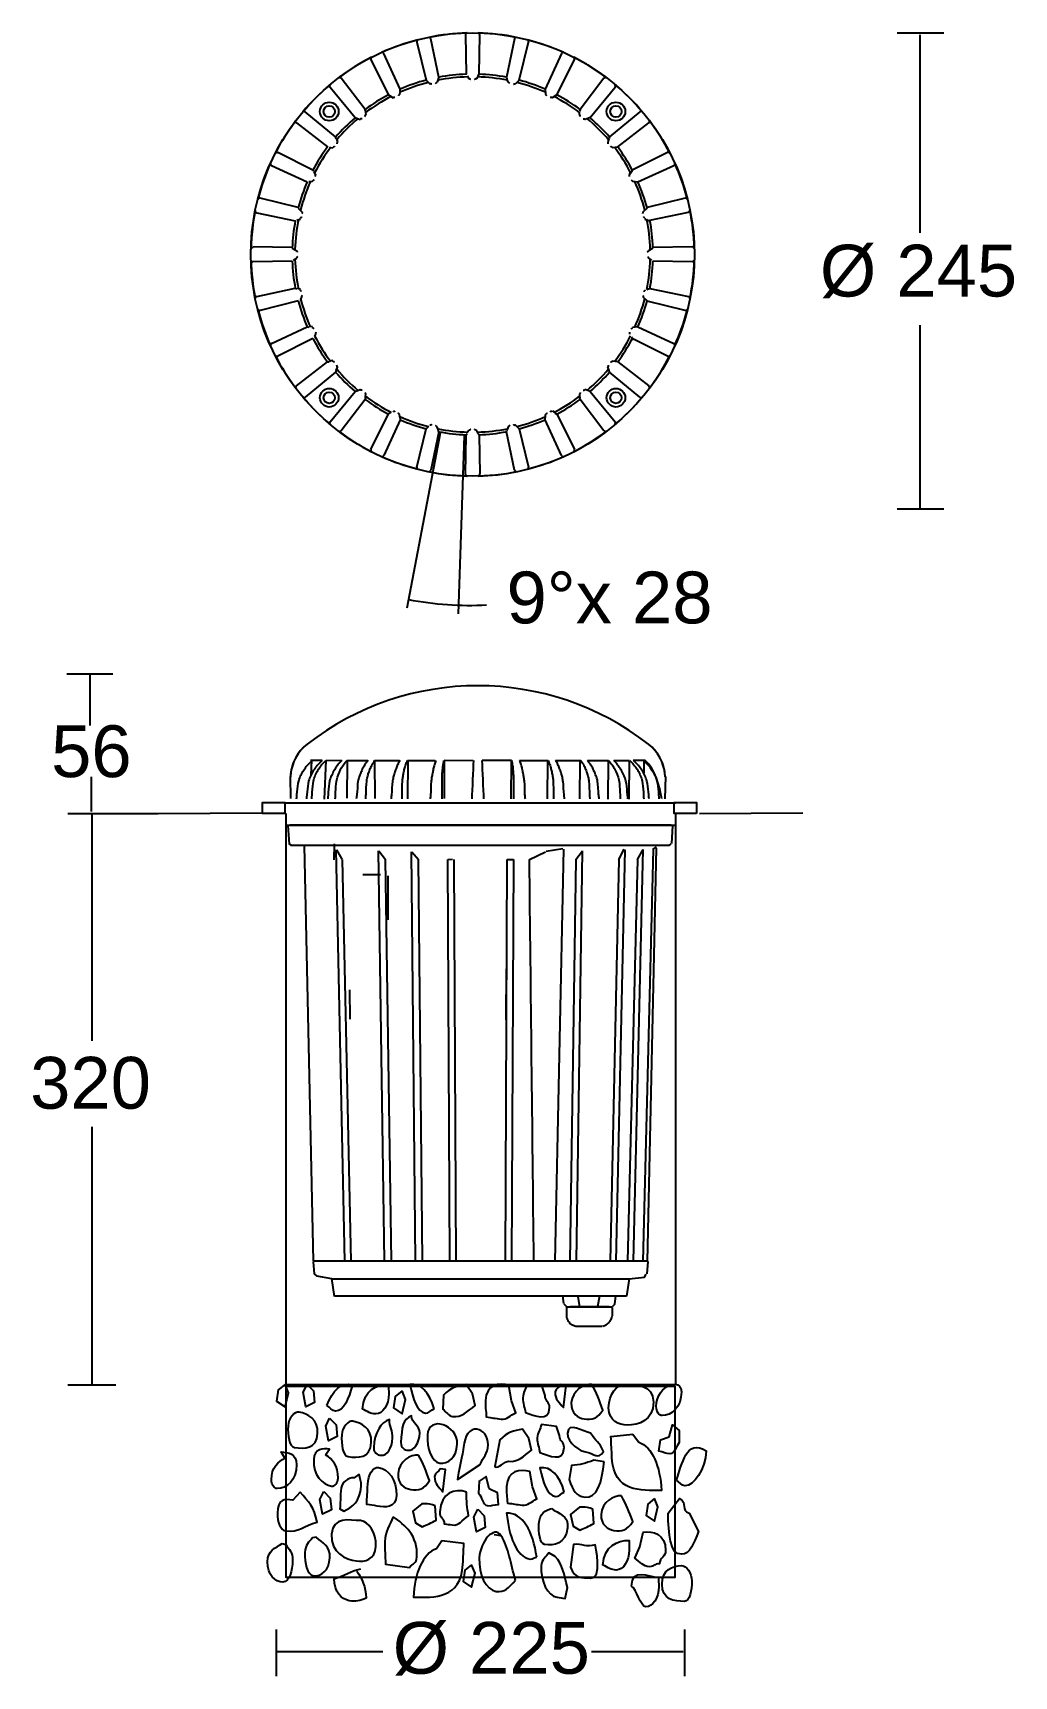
# Model space of a CAD drawing. Extents: x 30 to 163, y 59 to 282.
import ezdxf

# ---------------------------------------------------------------- set-up
doc = ezdxf.new("R2010")
doc.units = 0
doc.layers.add('LIVELLO_1', color=160, linetype='Continuous')
doc.styles.add('STD', font='txt')

# ---------------------------------------------------------------- blocks, each defined once
blk = doc.blocks.new('AI9-BLK2')
at = {"layer": 'LIVELLO_1', "color": 7}
blk.add_line((1, -5.28), (1.92, -5.41), dxfattribs=at)
for points in [[(-27.36, 15.08), (-28.28, 14.32), (-28.51, 12.78), (-27.36, 12.01), (-26.89, 13.93)], [(-24.38, 15.08), (-23.5, 14.19), (-23.35, 12.62), (-24.54, 12.02), (-24.9, 14.01)], [(-11.49, 14.18), (-12.41, 13.41), (-12.64, 11.87), (-11.49, 11.1), (-11.03, 13.02)], [(-21.32, 10.49), (-20.44, 9.59), (-20.29, 8.02), (-21.48, 7.43), (-21.84, 9.41)], [(-22.1, 0.52), (-21.22, -0.38), (-21.07, -1.95), (-22.26, -2.54), (-22.62, -0.56)], [(-1.23, -1.87), (-0.36, -2.77), (-0.21, -4.33), (-1.39, -4.93), (-1.75, -2.95)], [(22.75, -0.4), (21.83, -1.17), (21.6, -2.7), (22.75, -3.47), (23.21, -1.55)], [(-2.06, -9.39), (-2.98, -10.15), (-3.21, -11.69), (-2.06, -12.46), (-1.6, -10.54)]]:
    blk.add_lwpolyline(points, close=True, dxfattribs=at)
for points, knots in [([(-21.68, 12.19), (-21.28, 12), (-20.99, 11.43), (-20.53, 11.43), (-19.33, 11.43), (-18.75, 13.15), (-18.23, 14.98), (-19.67, 15.46), (-20.94, 14.3), (-21.68, 12.19)], [0, 0, 0, 0, 1, 1, 1, 2, 2, 2, 3, 3, 3, 3]), ([(-16.86, 11.73), (-16.19, 11.4), (-15.75, 11.06), (-15.05, 11.06), (-14.11, 11.06), (-13.3, 12.23), (-13.3, 13.8), (-13.3, 14.3), (-13.34, 14.58), (-13.3, 15.08), (-14.88, 15.08), (-16.72, 14.36), (-16.86, 11.73)], [0, 0, 0, 0, 1, 1, 1, 2, 2, 2, 3, 3, 3, 4, 4, 4, 4]), ([(-7.13, 11.77), (-7.54, 11.64), (-7.86, 11.11), (-8.32, 11.18), (-9.52, 11.35), (-10.01, 13.16), (-10.43, 15.05), (-8.97, 15.32), (-7.77, 13.99), (-7.13, 11.77)], [0, 0, 0, 0, 1, 1, 1, 2, 2, 2, 3, 3, 3, 3]), ([(-1.94, 13.8), (-1.94, 13.8), (-1.56, 12.21), (-1.56, 12.21), (-2.64, 11.4), (-3.44, 10.55), (-4.65, 10.73), (-5.22, 10.81), (-5.48, 11.33), (-5.98, 11.7), (-5.98, 11.7), (-5.88, 13.61), (-5.88, 13.61), (-4.91, 14.62), (-3.96, 14.87), (-2.8, 15.08), (-2.8, 15.08), (-1.94, 13.8), (-1.94, 13.8)], [0, 0, 0, 0, 1, 1, 1, 2, 2, 2, 3, 3, 3, 4, 4, 4, 5, 5, 5, 6, 6, 6, 6]), ([(3.33, 12.86), (3.33, 12.86), (3.94, 11.23), (3.94, 11.23), (3.17, 10.86), (2.73, 10.25), (1.93, 10.36), (1.13, 10.48), (0.72, 10.54), (-0.08, 10.66), (-0.09, 11.53), (-0.24, 12.03), (-0.19, 12.89), (-0.08, 15.09), (1.67, 15.32), (2.98, 14.93), (2.98, 14.93), (3.33, 12.86), (3.33, 12.86)], [0, 0, 0, 0, 1, 1, 1, 2, 2, 2, 3, 3, 3, 4, 4, 4, 5, 5, 5, 6, 6, 6, 6]), ([(7.9, 13.57), (7.86, 12.8), (8.55, 12.7), (8.51, 11.94), (8.4, 9.83), (6.49, 10.88), (5.24, 11.26), (5.16, 11.95), (4.84, 12.48), (4.88, 13.24), (4.92, 14.01), (5.29, 14.43), (5.44, 15.08), (5.44, 15.08), (7.5, 14.78), (7.5, 14.78), (7.5, 14.78), (7.9, 13.57), (7.9, 13.57)], [0, 0, 0, 0, 1, 1, 1, 2, 2, 2, 3, 3, 3, 4, 4, 4, 5, 5, 5, 6, 6, 6, 6]), ([(10.03, 15.08), (10.03, 15.08), (10.77, 14.98), (10.77, 14.98), (10.77, 14.98), (10.38, 11.95), (10.38, 11.95), (9.89, 12.6), (9.22, 12.99), (9.27, 14.04), (9.31, 14.61), (9.88, 14.62), (10.03, 15.08)], [0, 0, 0, 0, 1, 1, 1, 2, 2, 2, 3, 3, 3, 4, 4, 4, 4]), ([(14.22, 15.07), (14.9, 13.91), (15.22, 12.96), (15.75, 11.59), (15.02, 10.41), (14.24, 10.25), (13.2, 10.39), (12.37, 10.52), (11.39, 11.17), (11.46, 12.56), (11.55, 14.23), (13.22, 15.22), (14.22, 15.07)], [0, 0, 0, 0, 1, 1, 1, 2, 2, 2, 3, 3, 3, 4, 4, 4, 4]), ([(18.77, 15.08), (17.63, 15.08), (16.52, 13.8), (16.52, 11.9), (16.52, 10.06), (17.93, 9.55), (19.04, 9.55), (20.58, 9.55), (22.59, 10.11), (22.59, 12.68), (22.59, 15.14), (20.24, 14.92), (18.77, 15.08)], [0, 0, 0, 0, 1, 1, 1, 2, 2, 2, 3, 3, 3, 4, 4, 4, 4]), ([(24.81, 14.96), (23.91, 14.51), (22.97, 13.68), (22.97, 12.06), (22.97, 11.38), (23.37, 10.83), (23.77, 10.83), (25.05, 10.83), (26.39, 11.94), (26.39, 14.07), (26.39, 15.58), (24.81, 14.96), (24.81, 14.96)], [0, 0, 0, 0, 1, 1, 1, 2, 2, 2, 3, 3, 3, 4, 4, 4, 4]), ([(-25.45, 11.32), (-24.28, 11.09), (-22.84, 10.37), (-22.94, 8.42), (-23.05, 6.25), (-24.76, 6.34), (-26.07, 6.52), (-26.83, 6.63), (-27.02, 8.18), (-26.95, 9.46), (-26.9, 10.46), (-26.04, 11.46), (-25.45, 11.32)], [0, 0, 0, 0, 1, 1, 1, 2, 2, 2, 3, 3, 3, 4, 4, 4, 4]), ([(-18.17, 10.07), (-17.01, 9.85), (-15.56, 9.13), (-15.67, 7.18), (-15.78, 5.01), (-17.49, 5.09), (-18.79, 5.28), (-19.56, 5.39), (-19.75, 6.93), (-19.68, 8.21), (-19.63, 9.22), (-18.77, 10.22), (-18.17, 10.07)], [0, 0, 0, 0, 1, 1, 1, 2, 2, 2, 3, 3, 3, 4, 4, 4, 4]), ([(-12.78, 7.8), (-12.85, 6.4), (-13.54, 5.33), (-14.38, 5.45), (-14.81, 5.51), (-15.37, 5.76), (-15.33, 6.49), (-15.22, 8.55), (-14.38, 9.94), (-13.18, 10.32), (-13.23, 9.32), (-12.72, 8.8), (-12.78, 7.8)], [0, 0, 0, 0, 1, 1, 1, 2, 2, 2, 3, 3, 3, 4, 4, 4, 4]), ([(-9.09, 8.48), (-9.16, 7.08), (-9.86, 6.01), (-10.69, 6.13), (-11.13, 6.19), (-11.68, 6.44), (-11.65, 7.17), (-11.54, 9.22), (-11.39, 10.42), (-10.19, 10.81), (-10.25, 9.81), (-9.04, 9.48), (-9.09, 8.48)], [0, 0, 0, 0, 1, 1, 1, 2, 2, 2, 3, 3, 3, 4, 4, 4, 4]), ([(-4.01, 6.96), (-4.11, 5.12), (-5.27, 4.23), (-6.37, 4.38), (-7.47, 4.55), (-8.15, 6.38), (-8.05, 8.22), (-7.91, 10.89), (-3.87, 9.63), (-4.01, 6.96)], [0, 0, 0, 0, 1, 1, 1, 2, 2, 2, 3, 3, 3, 3]), ([(0.17, 6.85), (0.1, 5.61), (-0.5, 5.21), (-0.9, 4.21), (-0.9, 4.21), (-3.97, 2.17), (-3.97, 2.17), (-3.93, 2.94), (-3.18, 5.8), (-3.14, 6.56), (-3.06, 8.09), (-2.26, 9.13), (-1.34, 9), (-0.59, 8.89), (0.23, 8.09), (0.17, 6.85)], [0, 0, 0, 0, 1, 1, 1, 2, 2, 2, 3, 3, 3, 4, 4, 4, 5, 5, 5, 5]), ([(5.69, 7.73), (5.69, 7.73), (6.07, 6.13), (6.07, 6.13), (4.98, 5.33), (4.19, 4.48), (2.98, 4.65), (2.41, 4.74), (1.58, 3.55), (1.08, 3.91), (1.08, 3.91), (1.75, 7.53), (1.75, 7.53), (2.73, 8.55), (3.66, 8.79), (4.83, 9.01), (4.83, 9.01), (5.69, 7.73), (5.69, 7.73)], [0, 0, 0, 0, 1, 1, 1, 2, 2, 2, 3, 3, 3, 4, 4, 4, 5, 5, 5, 6, 6, 6, 6]), ([(9.87, 8.12), (9.83, 7.36), (10.52, 7.26), (10.48, 6.49), (10.36, 4.39), (8.46, 5.44), (7.2, 5.81), (7.12, 6.5), (6.8, 7.03), (6.84, 7.8), (6.89, 8.56), (7.26, 8.99), (7.41, 9.64), (7.41, 9.64), (9.47, 9.34), (9.47, 9.34), (9.47, 9.34), (9.87, 8.12), (9.87, 8.12)], [0, 0, 0, 0, 1, 1, 1, 2, 2, 2, 3, 3, 3, 4, 4, 4, 5, 5, 5, 6, 6, 6, 6]), ([(14.06, 8.46), (14.74, 7.29), (15.28, 7.34), (15.82, 5.97), (15.08, 4.79), (14.57, 5.71), (13.54, 5.86), (12.7, 5.98), (10.86, 7.07), (10.94, 8.46), (11.03, 10.13), (13.06, 8.6), (14.06, 8.46)], [0, 0, 0, 0, 1, 1, 1, 2, 2, 2, 3, 3, 3, 4, 4, 4, 4]), ([(24.71, 7.94), (24.71, 7.94), (23.56, 7.56), (23.56, 7.56), (23.56, 7.56), (23.33, 6.02), (23.33, 6.02), (23.91, 5.93), (24.25, 5.64), (24.83, 5.64), (25.46, 5.64), (25.64, 6.69), (26.1, 7.18), (26.1, 7.18), (26.1, 8.81), (26.1, 8.81), (26.1, 8.81), (25.18, 9.58), (25.18, 9.58), (25.18, 9.58), (24.71, 7.94), (24.71, 7.94)], [0, 0, 0, 0, 1, 1, 1, 2, 2, 2, 3, 3, 3, 4, 4, 4, 5, 5, 5, 6, 6, 6, 7, 7, 7, 7]), ([(19.81, 8.32), (19.81, 8.32), (16.82, 7.98), (16.82, 7.98), (16.88, 6.83), (16.91, 6.26), (16.97, 5.11), (17.22, 0.42), (20.85, 0.66), (23.68, 0.69), (23.51, 3.94), (22.45, 6.58), (20.56, 7.27), (20.56, 7.27), (19.81, 8.32), (19.81, 8.32)], [0, 0, 0, 0, 1, 1, 1, 2, 2, 2, 3, 3, 3, 4, 4, 4, 5, 5, 5, 5]), ([(25.71, 2.07), (26.11, 1.88), (26.4, 1.3), (26.86, 1.3), (28.07, 1.3), (29.62, 3.47), (29.75, 6.07), (27.04, 7.81), (26.46, 4.18), (25.71, 2.07)], [0, 0, 0, 0, 1, 1, 1, 2, 2, 2, 3, 3, 3, 3]), ([(-27.37, 5.06), (-28.27, 4.62), (-29.21, 3.78), (-29.21, 2.16), (-29.21, 1.49), (-28.81, 0.93), (-28.41, 0.93), (-27.13, 0.93), (-25.8, 2.04), (-25.8, 4.17), (-25.8, 5.68), (-26.97, 5.9), (-27.87, 5.9), (-27.87, 5.9), (-27.37, 5.06), (-27.37, 5.06)], [0, 0, 0, 0, 1, 1, 1, 2, 2, 2, 3, 3, 3, 4, 4, 4, 5, 5, 5, 5]), ([(-21.86, 5.53), (-20.98, 4.95), (-20.09, 3.98), (-20.17, 2.37), (-20.2, 1.7), (-20.64, 1.2), (-21.04, 1.26), (-22.3, 1.44), (-23.58, 2.75), (-23.47, 4.87), (-23.39, 6.37), (-22.21, 6.42), (-21.31, 6.29), (-21.31, 6.29), (-21.86, 5.53), (-21.86, 5.53)], [0, 0, 0, 0, 1, 1, 1, 2, 2, 2, 3, 3, 3, 4, 4, 4, 5, 5, 5, 5]), ([(-9.28, 5.49), (-8.6, 4.32), (-8.28, 3.38), (-7.75, 2.01), (-8.48, 0.83), (-9.26, 0.66), (-10.3, 0.81), (-11.13, 0.93), (-12.11, 1.58), (-12.03, 2.97), (-11.95, 4.64), (-10.28, 5.63), (-9.28, 5.49)], [0, 0, 0, 0, 1, 1, 1, 2, 2, 2, 3, 3, 3, 4, 4, 4, 4]), ([(15.9, 4.57), (15.64, 1.81), (14.94, -0.46), (13.28, -0.21), (12.13, -0.05), (11.7, 0.55), (11.15, 2.18), (11.15, 2.18), (11.48, 4.05), (11.48, 4.05), (12.7, 4.17), (13.34, 4.36), (14.52, 4.77), (14.52, 4.77), (15.9, 4.57), (15.9, 4.57)], [0, 0, 0, 0, 1, 1, 1, 2, 2, 2, 3, 3, 3, 4, 4, 4, 5, 5, 5, 5]), ([(-17.32, 2.9), (-17.18, 2.27), (-17, 1.91), (-17.04, 1.24), (-17.14, -0.76), (-18.23, -1.62), (-19.4, -2.12), (-19.4, -2.12), (-19.92, -1.82), (-19.92, -1.82), (-19.87, -0.87), (-19.85, -0.37), (-19.8, 0.57), (-19.72, 1.97), (-18.83, 2.4), (-17.98, 2.39), (-17.98, 2.39), (-17.32, 2.9), (-17.32, 2.9)], [0, 0, 0, 0, 1, 1, 1, 2, 2, 2, 3, 3, 3, 4, 4, 4, 5, 5, 5, 6, 6, 6, 6]), ([(-14.68, 3.81), (-15.45, 3.93), (-16.08, 2.78), (-16.15, 1.5), (-16.2, 0.44), (-16.23, -0.17), (-16.29, -1.23), (-15.72, -1.31), (-15.42, -1.35), (-14.86, -1.44), (-13.79, -1.59), (-12.35, -1.8), (-12.26, -0.02), (-12.14, 2.15), (-13.38, 3.62), (-14.68, 3.81)], [0, 0, 0, 0, 1, 1, 1, 2, 2, 2, 3, 3, 3, 4, 4, 4, 5, 5, 5, 5]), ([(-6.33, 3.63), (-6.33, 3.63), (-5.58, 3.52), (-5.58, 3.52), (-5.58, 3.52), (-5.97, 0.49), (-5.97, 0.49), (-6.46, 1.14), (-7.13, 1.53), (-7.08, 2.58), (-7.04, 3.16), (-6.47, 3.17), (-6.33, 3.63)], [0, 0, 0, 0, 1, 1, 1, 2, 2, 2, 3, 3, 3, 4, 4, 4, 4]), ([(0.31, 0.9), (0.31, 0.9), (1.44, 0.34), (1.44, 0.34), (1.44, 0.34), (1.59, -1.22), (1.59, -1.22), (1.01, -1.23), (0.65, -1.47), (0.07, -1.38), (-0.56, -1.29), (-0.67, -0.21), (-1.11, 0.33), (-1.11, 0.33), (-1.02, 1.96), (-1.02, 1.96), (-1.02, 1.96), (-0.07, 2.59), (-0.07, 2.59), (-0.07, 2.59), (0.31, 0.9), (0.31, 0.9)], [0, 0, 0, 0, 1, 1, 1, 2, 2, 2, 3, 3, 3, 4, 4, 4, 5, 5, 5, 6, 6, 6, 7, 7, 7, 7]), ([(6.2, 1.18), (6.2, 1.18), (6.8, -0.46), (6.8, -0.46), (6.03, -0.82), (5.6, -1.43), (4.79, -1.32), (3.99, -1.2), (3.59, -1.14), (2.79, -1.03), (2.77, -0.16), (2.62, 0.35), (2.67, 1.21), (2.79, 3.41), (4.53, 3.64), (5.84, 3.25), (5.84, 3.25), (6.2, 1.18), (6.2, 1.18)], [0, 0, 0, 0, 1, 1, 1, 2, 2, 2, 3, 3, 3, 4, 4, 4, 5, 5, 5, 6, 6, 6, 6]), ([(10.51, 0.46), (10.1, 0.33), (9.78, -0.21), (9.32, -0.14), (8.12, 0.04), (7.63, 1.84), (7.21, 3.74), (8.67, 4), (9.87, 2.67), (10.51, 0.46)], [0, 0, 0, 0, 1, 1, 1, 2, 2, 2, 3, 3, 3, 3]), ([(-25.32, 0.46), (-24.21, -0.83), (-23.37, -1.57), (-23.01, -3.64), (-24.72, -4.06), (-25.58, -5.06), (-27.25, -4.82), (-27.95, -4.71), (-28.46, -3.58), (-28.4, -2.41), (-28.29, -0.4), (-27.5, -0.47), (-26.29, -0.64), (-26.29, -0.64), (-25.32, 0.46), (-25.32, 0.46)], [0, 0, 0, 0, 1, 1, 1, 2, 2, 2, 3, 3, 3, 4, 4, 4, 5, 5, 5, 5]), ([(-2.77, 0.44), (-2.78, -0.81), (-2.65, -1.6), (-2.48, -2.78), (-3.37, -3.33), (-3.76, -4.14), (-4.68, -4), (-5.08, -3.94), (-5.37, -3.9), (-5.77, -3.84), (-5.79, -3.17), (-6.42, -2.98), (-6.38, -2.22), (-6.24, 0.37), (-4.3, 1.05), (-2.77, 0.44)], [0, 0, 0, 0, 1, 1, 1, 2, 2, 2, 3, 3, 3, 4, 4, 4, 5, 5, 5, 5]), ([(18.26, -0.07), (18.94, -1.24), (19.26, -2.18), (19.79, -3.54), (19.06, -4.73), (18.27, -4.9), (17.24, -4.74), (16.4, -4.62), (15.43, -3.98), (15.5, -2.59), (15.59, -0.91), (17.26, 0.08), (18.26, -0.07)], [0, 0, 0, 0, 1, 1, 1, 2, 2, 2, 3, 3, 3, 4, 4, 4, 4]), ([(-6.99, -1.42), (-6.99, -1.42), (-6.86, -3.36), (-6.86, -3.36), (-7.57, -3.74), (-8.05, -3.96), (-8.76, -4.24), (-8.76, -4.24), (-9.65, -3.72), (-9.65, -3.72), (-9.65, -3.72), (-10.03, -2.13), (-10.03, -2.13), (-10.03, -2.13), (-8.83, -1.15), (-8.83, -1.15), (-8.83, -1.15), (-8.07, -0.97), (-6.99, -1.42)], [0, 0, 0, 0, 1, 1, 1, 2, 2, 2, 3, 3, 3, 4, 4, 4, 5, 5, 5, 6, 6, 6, 6]), ([(8.78, -1.77), (8.02, -1.95), (7.13, -2.49), (7.06, -3.83), (7, -4.98), (7.15, -6.54), (7.83, -6.64), (9.15, -6.83), (10.67, -6.57), (10.96, -4.4), (11.16, -2.7), (9.67, -2.48), (8.78, -1.77)], [0, 0, 0, 0, 1, 1, 1, 2, 2, 2, 3, 3, 3, 4, 4, 4, 4]), ([(14.39, -1.87), (14.39, -1.87), (14.52, -3.81), (14.52, -3.81), (13.8, -4.19), (13.33, -4.41), (12.62, -4.69), (12.62, -4.69), (11.73, -4.18), (11.73, -4.18), (11.73, -4.18), (11.35, -2.58), (11.35, -2.58), (11.35, -2.58), (12.56, -1.6), (12.56, -1.6), (12.56, -1.6), (13.32, -1.42), (14.39, -1.87)], [0, 0, 0, 0, 1, 1, 1, 2, 2, 2, 3, 3, 3, 4, 4, 4, 5, 5, 5, 6, 6, 6, 6]), ([(24.57, -2.38), (24.68, -5.16), (24.73, -7.98), (26.4, -7.98), (27.55, -7.98), (28.07, -6.45), (28.7, -4.91), (28.7, -4.91), (27.43, -2.38), (27.43, -2.38), (26.22, -2.09), (27.28, -1), (26.13, -0.43), (26.13, -0.43), (24.57, -2.38), (24.57, -2.38)], [0, 0, 0, 0, 1, 1, 1, 2, 2, 2, 3, 3, 3, 4, 4, 4, 5, 5, 5, 5]), ([(-17.11, -3.41), (-15.98, -3.57), (-14.94, -5.01), (-15.04, -6.91), (-15.14, -8.74), (-16.57, -9.04), (-17.67, -8.88), (-19.2, -8.65), (-21.18, -7.81), (-21.04, -5.24), (-20.91, -2.8), (-18.59, -3.36), (-17.11, -3.41)], [0, 0, 0, 0, 1, 1, 1, 2, 2, 2, 3, 3, 3, 4, 4, 4, 4]), ([(-12.71, -2.89), (-11.1, -4), (-9.32, -5.41), (-9.48, -8.37), (-9.52, -9.24), (-10.1, -9.25), (-10.48, -9.77), (-10.48, -9.77), (-13.74, -9.3), (-13.74, -9.3), (-13.74, -8.14), (-13.88, -7.45), (-13.82, -6.3), (-13.74, -4.77), (-13.18, -4.08), (-12.71, -2.89)], [0, 0, 0, 0, 1, 1, 1, 2, 2, 2, 3, 3, 3, 4, 4, 4, 5, 5, 5, 5]), ([(3.91, -11.48), (2.99, -12.51), (2.37, -13.19), (1.28, -13.03), (-0.09, -12.83), (-1.14, -10.75), (-1.02, -8.45), (-0.9, -6.25), (1, -4.03), (1.92, -5.41), (3.03, -7.21), (3.16, -9.16), (3.91, -11.48)], [0, 0, 0, 0, 1, 1, 1, 2, 2, 2, 3, 3, 3, 4, 4, 4, 4]), ([(6.77, -8.37), (6.43, -8.32), (6.24, -8.68), (5.89, -8.63), (4, -8.35), (2.99, -5.51), (2.69, -2.38), (4.83, -2.31), (6.26, -4.83), (6.77, -8.37)], [0, 0, 0, 0, 1, 1, 1, 2, 2, 2, 3, 3, 3, 3]), ([(-27.77, -6.5), (-28.64, -7.17), (-29.75, -7.39), (-29.75, -9.02), (-29.75, -10.75), (-28.68, -11.75), (-27.64, -11.75), (-26.8, -11.75), (-26.33, -10.19), (-26.33, -8.79), (-26.33, -7.79), (-26.8, -7.23), (-27.27, -6.67), (-27.27, -6.67), (-27.77, -6.5), (-27.77, -6.5)], [0, 0, 0, 0, 1, 1, 1, 2, 2, 2, 3, 3, 3, 4, 4, 4, 5, 5, 5, 5]), ([(-23.12, -5.67), (-22.28, -6.47), (-21.19, -6.85), (-21.28, -8.46), (-21.37, -10.19), (-22.49, -11.03), (-23.52, -10.89), (-24.36, -10.77), (-24.74, -9.14), (-24.67, -7.74), (-24.62, -6.74), (-24.12, -6.26), (-23.62, -5.77), (-23.62, -5.77), (-23.12, -5.67), (-23.12, -5.67)], [0, 0, 0, 0, 1, 1, 1, 2, 2, 2, 3, 3, 3, 4, 4, 4, 5, 5, 5, 5]), ([(-6.09, -6.17), (-6.09, -6.17), (-3.1, -6.51), (-3.1, -6.51), (-3.16, -7.66), (-3.19, -8.23), (-3.25, -9.38), (-3.49, -14.07), (-7.12, -13.83), (-9.95, -13.8), (-9.78, -10.55), (-8.72, -7.91), (-6.83, -7.22), (-6.83, -7.22), (-6.09, -6.17), (-6.09, -6.17)], [0, 0, 0, 0, 1, 1, 1, 2, 2, 2, 3, 3, 3, 4, 4, 4, 5, 5, 5, 5]), ([(14.06, -11.23), (12.91, -11.07), (11.88, -11.34), (11.33, -9.72), (11.33, -9.72), (11.74, -6.63), (11.74, -6.63), (12.96, -6.52), (13.53, -7.09), (14.71, -6.68), (14.71, -6.68), (15.72, -11.48), (14.06, -11.23)], [0, 0, 0, 0, 1, 1, 1, 2, 2, 2, 3, 3, 3, 4, 4, 4, 4]), ([(15.75, -9.44), (16.42, -9.78), (16.86, -10.12), (17.56, -10.12), (18.5, -10.12), (19.3, -8.94), (19.3, -7.38), (19.3, -6.88), (19.27, -6.59), (19.3, -6.09), (17.73, -6.09), (15.89, -6.82), (15.75, -9.44)], [0, 0, 0, 0, 1, 1, 1, 2, 2, 2, 3, 3, 3, 4, 4, 4, 4]), ([(20.74, -6.98), (20.74, -6.98), (20.05, -8.51), (20.05, -8.51), (20.8, -9), (21.2, -9.67), (22.01, -9.67), (22.81, -9.67), (22.59, -9.28), (23.4, -9.28), (23.46, -8.42), (24.25, -8.32), (24.25, -7.46), (24.25, -5.25), (22.52, -4.77), (21.2, -4.96), (21.2, -4.96), (20.74, -6.98), (20.74, -6.98)], [0, 0, 0, 0, 1, 1, 1, 2, 2, 2, 3, 3, 3, 4, 4, 4, 5, 5, 5, 6, 6, 6, 6]), ([(9.29, -8.28), (10.22, -9.39), (10.55, -10.69), (10.92, -12.47), (10.92, -12.47), (10.61, -13.97), (10.61, -13.97), (10.21, -13.91), (9.92, -13.87), (9.52, -13.81), (8.26, -13.63), (7.26, -11.65), (7.38, -9.55), (7.43, -8.59), (8.01, -8.48), (8.39, -7.77), (8.39, -7.77), (9.29, -8.28), (9.29, -8.28)], [0, 0, 0, 0, 1, 1, 1, 2, 2, 2, 3, 3, 3, 4, 4, 4, 5, 5, 5, 6, 6, 6, 6]), ([(-17.61, -10.29), (-16.89, -11.35), (-16.44, -12.31), (-16.35, -13.95), (-17.21, -14.27), (-17.75, -14.42), (-18.66, -14.28), (-19.69, -14.14), (-20.71, -13.03), (-20.69, -11.3), (-19.25, -10.89), (-18.55, -10.21), (-17.09, -9.97)], [0, 0, 0, 0, 1, 1, 1, 2, 2, 2, 3, 3, 3, 4, 4, 4, 4]), ([(19.63, -12.31), (20.3, -12.65), (20.85, -15.11), (21.56, -15.11), (22.5, -15.11), (23.31, -13.93), (23.31, -12.37), (23.31, -11.87), (23.27, -11.59), (23.31, -11.09), (21.72, -11.09), (19.76, -9.69), (19.63, -12.31)], [0, 0, 0, 0, 1, 1, 1, 2, 2, 2, 3, 3, 3, 4, 4, 4, 4]), ([(26.4, -9.51), (25.23, -9.56), (23.76, -10.07), (23.76, -12.02), (23.76, -14.2), (25.46, -14.37), (26.77, -14.37), (27.54, -14.37), (27.81, -12.86), (27.81, -11.58), (27.81, -10.57), (27, -9.45), (26.4, -9.51)], [0, 0, 0, 0, 1, 1, 1, 2, 2, 2, 3, 3, 3, 4, 4, 4, 4])]:
    blk.add_open_spline(points, degree=3, knots=knots, dxfattribs=at)
blk = doc.blocks.new('AI9-BLK1')
at = {"layer": 'LIVELLO_1', "color": 7}
for p, q in [((-13.38, 111.9), (-13.37, 111.89)), ((-12.27, 106.68), (-13.37, 111.89)), ((-6.72, 112.42), (-6.72, 112.43)), ((-2.01, 111.9), (-2.02, 111.89)), ((56.2, 112.66), (49.88, 112.66)), ((52.95, 112.43), (52.95, 85.56)), ((-19.74, 109.89), (-19.75, 109.91)), ((-15.27, 111.45), (-14, 106.29)), ((-1.39, 106.29), (-0.11, 111.45)), ((-0.11, 111.47), (-0.11, 111.45)), ((-6.93, 106.89), (-6.81, 107.08)), ((6.11, 109.05), (6.12, 109.07)), ((-27.03, 105.33), (-23.63, 101.22)), ((-25.52, 106.55), (-25.51, 106.54)), ((-17.54, 104.84), (-17.56, 104.63)), ((-17.54, 104.84), (-17.51, 105.06)), ((-14, 106.27), (-13.49, 105.77)), ((-12.42, 106.26), (-12.51, 106.01)), ((-12.35, 106.46), (-12.42, 106.26)), ((-12.27, 106.68), (-12.35, 106.46)), ((-8.45, 106.89), (-8.2, 106.48)), ((-6.93, 106.89), (-7.19, 106.48)), ((-2.96, 106.26), (-3.04, 106.46)), ((-2.87, 106.01), (-2.96, 106.26)), ((-1.39, 106.28), (-1.9, 105.76)), ((8.24, 101.22), (11.64, 105.33)), ((11.65, 105.34), (11.64, 105.33)), ((-19.1, 104.28), (-18.49, 103.9)), ((-17.56, 104.63), (-17.59, 104.35)), ((2.17, 104.63), (2.2, 104.35)), ((3.71, 104.28), (3.11, 103.9)), ((-30.38, 101.99), (-30.39, 102)), ((-23.63, 101.2), (-22.96, 100.96)), ((-22.23, 102.09), (-22.21, 101.89)), ((-22.21, 101.89), (-22.17, 101.61)), ((6.79, 101.61), (6.82, 101.89)), ((6.82, 101.89), (6.84, 102.09)), ((8.24, 101.2), (7.57, 100.96)), ((15, 102), (14.99, 101.99)), ((16.21, 100.47), (16.22, 100.48)), ((-26.19, 98.38), (-26.12, 98.18)), ((-26.12, 98.18), (-26.03, 97.92)), ((10.73, 98.18), (10.64, 97.92)), ((-34.13, 96.47), (-34.11, 96.46)), ((-27.14, 97.16), (-26.66, 97.1)), ((11.98, 97.19), (11.27, 97.1)), ((18.73, 96.47), (13.96, 94.07)), ((-34.96, 94.71), (-30.11, 92.49)), ((-29.23, 93.84), (-28.97, 93.42)), ((13.58, 93.47), (13.73, 93.71)), ((13.96, 94.03), (13.73, 93.66)), ((14.72, 92.49), (19.57, 94.71)), ((19.59, 94.72), (19.57, 94.71)), ((-29.4, 92.52), (-29.9, 92.47)), ((14.72, 92.44), (14.01, 92.52)), ((-36.52, 90.26), (-36.54, 90.26)), ((-31.52, 87.28), (-31.06, 87.44)), ((-31.34, 88.92), (-30.84, 88.42)), ((15.96, 88.92), (15.45, 88.42)), ((15.67, 87.44), (16.35, 87.21)), ((21.57, 88.36), (21.59, 88.37)), ((-37.77, 82.62), (-37.77, 82.62)), ((-37.5, 83.58), (-37.49, 83.58)), ((-32.15, 83.57), (-37.49, 83.67)), ((-32.15, 83.5), (-31.55, 83.12)), ((16.76, 83.5), (16.16, 83.12)), ((22.1, 83.67), (16.76, 83.57)), ((22.11, 83.67), (22.1, 83.67)), ((22.38, 82.62), (22.38, 82.62)), ((-37.5, 81.65), (-37.49, 81.65)), ((-32.15, 81.74), (-37.49, 81.65)), ((-31.96, 81.86), (-31.55, 82.12)), ((16.16, 82.12), (16.58, 81.85)), ((22.1, 81.63), (16.76, 81.73)), ((22.11, 81.63), (22.1, 81.63)), ((-31.03, 77.89), (-31.49, 78.05)), ((15.93, 77.89), (16.39, 78.06)), ((-31.34, 76.32), (-36.52, 75.04)), ((-31.74, 78.04), (-31.52, 77.97)), ((-31.03, 76.63), (-30.84, 76.82)), ((15.96, 76.32), (15.45, 76.82)), ((16.35, 78.03), (21.57, 76.93)), ((21.57, 76.93), (21.59, 76.93)), ((-36.52, 75.04), (-36.54, 75.04)), ((-29.39, 72.81), (-29.88, 72.87)), ((-29.12, 71.59), (-28.97, 71.82)), ((14.11, 70.98), (13.84, 71.41)), ((14.72, 72.8), (14.01, 72.72)), ((14.72, 72.8), (19.57, 70.57)), ((52.95, 73.02), (52.95, 48.19)), ((-34.97, 70.57), (-34.96, 70.58)), ((-29.35, 71.21), (-34.11, 68.81)), ((18.73, 68.81), (13.96, 71.21)), ((19.59, 70.56), (19.57, 70.57)), ((-34.13, 68.8), (-34.11, 68.81)), ((-27.37, 68.06), (-27.14, 68.08)), ((-26.66, 68.23), (-27.15, 68.17)), ((-26.19, 66.89), (-26.12, 67.09)), ((-26.12, 67.09), (-26.03, 67.35)), ((10.73, 67.09), (10.64, 67.35)), ((11.98, 68.06), (11.27, 68.14)), ((11.98, 68.06), (16.21, 64.81)), ((18.74, 68.8), (18.73, 68.81)), ((16.21, 64.81), (16.22, 64.79)), ((-30.38, 63.28), (-30.39, 63.27)), ((-27.03, 59.94), (-23.63, 64.05)), ((-23.63, 64.05), (-22.96, 64.29)), ((-22.23, 63.17), (-22.21, 63.38)), ((-22.21, 63.38), (-22.17, 63.66)), ((6.79, 63.66), (6.82, 63.38)), ((6.82, 63.38), (6.84, 63.17)), ((8.24, 64.05), (7.57, 64.29)), ((8.24, 64.05), (11.64, 59.93)), ((15, 63.27), (14.99, 63.28)), ((-19.28, 60.86), (-18.86, 61.12)), ((-17.56, 60.64), (-17.59, 60.91)), ((-17.54, 60.43), (-17.56, 60.64)), ((-17.54, 60.43), (-17.51, 60.2)), ((2.17, 60.64), (2.2, 60.91)), ((3.15, 61.43), (3.57, 61.16)), ((3.52, 61.08), (3.71, 60.97)), ((3.71, 60.97), (6.11, 56.2)), ((-27.04, 59.92), (-27.03, 59.94)), ((-25.52, 58.71), (-25.51, 58.72)), ((-17.51, 60.2), (-19.74, 55.36)), ((-12.09, 58.38), (-16.63, 34.64)), ((-15.27, 53.79), (-14, 58.97)), ((-13.69, 59.28), (-14, 58.97)), ((-12.27, 58.58), (-13.37, 53.36)), ((-12.42, 58.99), (-12.51, 59.26)), ((-12.35, 58.79), (-12.42, 58.99)), ((-12.27, 58.58), (-12.35, 58.79)), ((-8.82, 58.03), (-9.65, 33.89)), ((-8.57, 58.17), (-8.45, 58.35)), ((-8.34, 58.53), (-8.2, 58.77)), ((-6.93, 58.35), (-7.19, 58.77)), ((-6.93, 58.35), (-6.81, 58.16)), ((-6.81, 58.16), (-6.72, 52.83)), ((-2.96, 58.99), (-3.04, 58.79)), ((-2.87, 59.26), (-2.96, 58.99)), ((-1.39, 58.97), (-1.9, 59.48)), ((-1.39, 58.97), (-0.11, 53.79)), ((10.13, 58.71), (10.12, 58.72)), ((11.65, 59.92), (11.64, 59.93)), ((6.11, 56.2), (6.12, 56.19)), ((-19.74, 55.36), (-19.75, 55.34)), ((-15.28, 53.78), (-15.27, 53.79)), ((-0.11, 53.78), (-0.11, 53.79)), ((-13.38, 53.35), (-13.37, 53.36)), ((-6.72, 52.83), (-6.72, 52.81)), ((-2.01, 53.35), (-2.02, 53.36)), ((56.2, 48.07), (49.88, 48.07)), ((-62.71, 25.72), (-56.48, 25.72)), ((-59.58, 25.65), (-59.58, 18.7)), ((-28.09, 13.96), (-29.67, 13.96)), ((-29.54, 13.95), (-29.65, 12.01)), ((-27.59, 13.96), (-27.81, 8.74)), ((-27.59, 13.96), (-25.53, 14.03)), ((-24.7, 13.87), (-24.76, 8.84)), ((-24.73, 13.96), (-21.95, 13.96)), ((-20.98, 13.96), (-17.62, 13.96)), ((-20.98, 13.96), (-20.97, 8.82)), ((-16.5, 13.91), (-16.54, 8.76)), ((-16.51, 13.96), (-12.78, 13.96)), ((-7.6, 13.92), (-11.55, 13.95)), ((-11.54, 13.89), (-11.54, 8.82)), ((-2.41, 13.96), (-6.41, 13.96)), ((-2.48, 13.97), (-2.5, 8.78)), ((-1.34, 13.96), (2.53, 13.96)), ((2.45, 8.78), (2.5, 13.96)), ((3.56, 13.96), (6.97, 13.96)), ((6.86, 8.78), (6.9, 13.96)), ((7.89, 13.96), (10.73, 13.96)), ((10.68, 8.74), (10.72, 13.93)), ((11.45, 13.96), (13.56, 13.96)), ((13.53, 8.74), (13.57, 13.93)), ((14.08, 14.03), (15.68, 14.03)), ((15.56, 12.23), (15.55, 14.02)), ((-59.42, 11.73), (-59.42, 7.04)), ((-32.43, 11.8), (-32.41, 8.81)), ((-32.43, 11.8), (-32.41, 8.81)), ((18.44, 11.78), (18.37, 8.78)), ((18.44, 11.78), (18.37, 8.78)), ((-62.56, 6.77), (-50.34, 6.77)), ((-59.33, 6.77), (-59.33, -24.09)), ((-50.32, 6.77), (-36.25, 6.85)), ((-33.08, 8.23), (19.79, 8.23)), ((19.82, 8.2), (-33.06, 8.2)), ((-33.04, 6.77), (-33.04, -70.69)), ((19.85, -70.65), (19.85, 6.77)), ((23.06, 6.77), (37.06, 6.85)), ((-33.06, 5.18), (19.82, 5.18)), ((-32.77, 5.16), (-32.57, 2.62)), ((19.42, 5.11), (19.26, 2.7)), ((-32.56, 2.66), (-32.21, 2.46)), ((-32.37, 2.47), (5.21, 2.47)), ((-29.27, -53.95), (-30.47, 2.44)), ((-26.48, 2.66), (-26.51, 0.5)), ((4.77, 2.47), (18.99, 2.47)), ((16.72, 1.9), (17.26, 2.26)), ((19.2, 2.67), (18.91, 2.45)), ((-25.03, -53.95), (-26.2, 1.83)), ((-26.16, 1.83), (-25.43, 0.59)), ((-25.37, 0.54), (-24.19, -53.95)), ((-19.63, -53.95), (-20.44, 1.71)), ((-20.41, 1.71), (-19.51, 0.53)), ((-19.54, 0.54), (-18.73, -53.95)), ((-15.42, -53.95), (-15.96, 1.57)), ((-15.92, 1.57), (-15.05, 0.53)), ((-15.08, 0.54), (-14.52, -53.95)), ((-11.09, 0.54), (-10.85, -53.95)), ((-11.06, 0.53), (-10.4, 0.59)), ((-10.22, 0.54), (-9.96, -53.95)), ((-3.04, 0.54), (-3.28, -53.95)), ((-3.02, 0.53), (-2.14, 0.53)), ((-2.16, 0.54), (-2.4, -53.95)), ((0.03, 0.55), (2.19, 1.58)), ((2.28, 1.67), (4.53, 2.03)), ((3.48, -53.95), (4.69, 1.95)), ((6.31, 0.54), (5.49, -53.95)), ((6.32, 0.53), (7.22, 1.71)), ((6.39, -53.95), (7.21, 1.71)), ((12.13, 0.54), (10.95, -53.95)), ((11.79, -53.95), (12.97, 1.83)), ((12.14, 0.53), (12.85, 1.94)), ((14.64, 0.54), (13.31, -53.95)), ((14.1, -53.95), (15.42, 1.87)), ((14.65, 0.53), (15.42, 1.87)), ((15.44, -53.95), (16.85, 1.91)), ((16.02, -53.95), (17.25, 2.07)), ((-22.58, -1.49), (-20.17, -1.48)), ((-19.18, -1.67), (-19.19, -7.64)), ((-3.14, -14.32), (-3.19, -21.2)), ((-24.38, -17.14), (-24.35, -21.12)), ((-59.33, -35.75), (-59.33, -70.73)), ((16.04, -53.95), (-29.27, -53.95)), ((16.08, -54.01), (15.94, -55.69)), ((-26.81, -56.34), (-26.46, -58.75)), ((-26.74, -56.37), (13.51, -56.37)), ((13.51, -56.37), (13.17, -58.72)), ((13.17, -58.72), (-26.4, -58.72)), ((4.68, -59.71), (4.56, -58.67)), ((5.03, -60.11), (4.74, -59.82)), ((10.8, -60.18), (5.51, -60.18)), ((6.83, -60.17), (6.63, -58.78)), ((9.27, -60.07), (9.56, -58.69)), ((-62.56, -70.73), (-56.08, -70.73)), ((-33.04, -70.69), (19.85, -70.65)), ((-34.27, -110.27), (-34.27, -103.95)), ((21.08, -110.27), (21.08, -103.95)), ((-19.87, -106.96), (-34.2, -106.96)), ((20.84, -106.96), (8.44, -106.96))]:
    blk.add_line(p, q, dxfattribs=at)
for points in [[(-2.02, 111.89), (-3.11, 106.68), (-3.04, 106.46)], [(-22.23, 102.09), (-22.25, 102.32), (-25.51, 106.54)], [(2.12, 105.06), (2.15, 104.84), (2.17, 104.63)], [(10.12, 106.54), (6.87, 102.32), (6.84, 102.09)], [(-26.19, 98.38), (-26.27, 98.59), (-30.38, 101.99)], [(14.99, 101.99), (10.88, 98.59), (10.8, 98.38), (10.73, 98.18)], [(-29.23, 93.88), (-29.35, 94.07), (-34.11, 96.46)], [(-36.97, 76.94), (-36.96, 76.94), (-31.74, 78.04)], [(21.15, 75.03), (21.14, 75.03), (15.96, 76.31)], [(-34.96, 70.57), (-30.11, 72.8), (-29.89, 72.77)], [(-31.61, 64.79), (-31.59, 64.81), (-27.37, 68.06)], [(-26.19, 66.89), (-26.27, 66.68), (-30.38, 63.28)], [(14.99, 63.28), (10.88, 66.68), (10.8, 66.89), (10.73, 67.09)], [(-22.23, 63.17), (-22.25, 62.95), (-25.51, 58.72)], [(10.12, 58.72), (6.87, 62.95), (6.84, 63.17)], [(-21.51, 56.19), (-21.5, 56.2), (-19.1, 60.97)], [(2.12, 60.2), (2.15, 60.43), (2.17, 60.64)], [(-8.67, 52.81), (-8.67, 52.83), (-8.57, 58.16)], [(-2.02, 53.36), (-3.11, 58.58), (-3.04, 58.79)], [(4.36, 55.34), (4.36, 55.36), (2.12, 60.2)], [(19.23, 5.18), (-32.46, 5.18), (19.23, 5.18)], [(-29.32, -54.05), (-29.17, -55.69), (-28.86, -55.96), (-26.81, -56.34)], [(13.51, -56.37), (15.6, -56.15), (15.85, -55.75)], [(11.34, -60.09), (11.61, -59.79), (11.71, -58.69)]]:
    blk.add_lwpolyline(points, dxfattribs=at)
for points in [[(-33.14, 6.78), (-36.19, 6.78), (-36.19, 8.25), (-33.14, 8.25)], [(22.67, 6.78), (19.62, 6.78), (19.62, 8.25), (22.67, 8.25)], [(-32.96, -70.91), (19.72, -70.91), (19.72, -96.88), (-32.96, -96.88)]]:
    blk.add_lwpolyline(points, close=True, dxfattribs=at)
for centre, radius in [((-7.69, 82.62), 30.08), ((-27.13, 102.03), 1.26), ((-27.13, 102.03), 0.769), ((11.74, 102.03), 1.26), ((11.74, 102.03), 0.767), ((-27.13, 63.19), 1.26), ((-27.13, 63.19), 0.769), ((11.74, 63.19), 1.26), ((11.74, 63.19), 0.767)]:
    blk.add_circle(centre, radius, dxfattribs=at)
for points in [[(-15.12, 111.75), (-16.81, 111.32), (-18.46, 110.75), (-20.05, 110.03)], [(-8.45, 112.68), (-10.19, 112.63), (-11.93, 112.43), (-13.64, 112.09)], [(-13.38, 111.9), (-13.41, 112.02), (-13.52, 112.1), (-13.64, 112.09)], [(-8.45, 112.68), (-8.57, 112.66), (-8.66, 112.55), (-8.67, 112.43)], [(-1.74, 112.09), (-3.46, 112.43), (-5.19, 112.63), (-6.94, 112.68)], [(-6.72, 112.43), (-6.72, 112.55), (-6.82, 112.66), (-6.94, 112.68)], [(-1.74, 112.09), (-1.87, 112.1), (-1.98, 112.02), (-2.01, 111.9)], [(-0.11, 111.47), (-0.09, 111.59), (-0.15, 111.71), (-0.27, 111.76)], [(4.66, 110.03), (3.07, 110.75), (1.42, 111.32), (-0.27, 111.75)], [(-21.41, 109.38), (-22.97, 108.58), (-24.45, 107.66), (-25.84, 106.61)], [(-21.42, 109.38), (-21.52, 109.31), (-21.55, 109.18), (-21.5, 109.07)], [(-19.75, 109.91), (-19.81, 110.02), (-19.93, 110.07), (-20.05, 110.03)], [(4.66, 110.03), (4.55, 110.07), (4.42, 110.02), (4.36, 109.91)], [(10.45, 106.61), (9.06, 107.66), (7.58, 108.58), (6.03, 109.38)], [(6.12, 109.07), (6.17, 109.18), (6.13, 109.31), (6.03, 109.38)], [(-27.02, 105.66), (-28.36, 104.54), (-29.6, 103.31), (-30.72, 101.98)], [(-25.52, 106.55), (-25.6, 106.64), (-25.73, 106.67), (-25.84, 106.61)], [(-13.69, 105.98), (-15.01, 105.64), (-16.31, 105.18), (-17.56, 104.63)], [(-13.49, 105.78), (-13.47, 105.78), (-13.46, 105.78), (-13.44, 105.78)], [(-12.56, 105.98), (-12.54, 105.99), (-12.53, 105.99), (-12.51, 106)], [(-8.34, 106.72), (-9.71, 106.69), (-11.08, 106.53), (-12.42, 106.26)], [(-8.2, 106.49), (-8.18, 106.48), (-8.16, 106.48), (-8.14, 106.48)], [(-7.25, 106.48), (-7.22, 106.48), (-7.21, 106.48), (-7.19, 106.49)], [(-2.96, 106.26), (-4.31, 106.53), (-5.67, 106.69), (-7.04, 106.72)], [(-2.87, 106), (-2.86, 105.99), (-2.85, 105.99), (-2.83, 105.98)], [(-1.95, 105.78), (-1.93, 105.78), (-1.92, 105.78), (-1.9, 105.78)], [(2.17, 104.63), (0.92, 105.18), (-0.37, 105.64), (-1.7, 105.98)], [(15.33, 101.98), (14.21, 103.31), (12.97, 104.54), (11.63, 105.66)], [(11.65, 105.34), (11.72, 105.44), (11.72, 105.57), (11.64, 105.66)], [(-18.73, 104.06), (-19.95, 103.44), (-21.11, 102.71), (-22.21, 101.89)], [(-18.49, 103.92), (-18.48, 103.92), (-18.46, 103.92), (-18.44, 103.93)], [(-17.63, 104.32), (-17.62, 104.32), (-17.6, 104.34), (-17.59, 104.35)], [(2.2, 104.35), (2.22, 104.34), (2.23, 104.32), (2.24, 104.32)], [(3.06, 103.93), (3.07, 103.92), (3.09, 103.92), (3.11, 103.92)], [(6.82, 101.89), (5.72, 102.71), (4.56, 103.44), (3.34, 104.06)], [(-31.66, 100.8), (-32.71, 99.41), (-33.64, 97.93), (-34.44, 96.38)], [(-31.66, 100.8), (-31.72, 100.69), (-31.7, 100.55), (-31.61, 100.48)], [(-30.39, 102), (-30.49, 102.07), (-30.63, 102.06), (-30.72, 101.98)], [(-23.63, 101.17), (-24.58, 100.36), (-25.46, 99.49), (-26.27, 98.54)], [(-23.22, 101.08), (-24.27, 100.2), (-25.24, 99.23), (-26.12, 98.18)], [(-22.96, 100.99), (-22.94, 100.99), (-22.92, 101), (-22.91, 101.01)], [(-22.21, 101.57), (-22.19, 101.58), (-22.18, 101.59), (-22.17, 101.61)], [(6.79, 101.61), (6.79, 101.59), (6.8, 101.58), (6.82, 101.57)], [(7.52, 101.01), (7.54, 101), (7.55, 100.99), (7.57, 100.99)], [(10.73, 98.18), (9.85, 99.23), (8.88, 100.2), (7.83, 101.08)], [(10.88, 98.54), (10.07, 99.49), (9.19, 100.36), (8.24, 101.17)], [(15.33, 101.98), (15.24, 102.06), (15.1, 102.07), (15, 102)], [(16.22, 100.48), (16.31, 100.55), (16.34, 100.69), (16.28, 100.8)], [(19.05, 96.38), (18.26, 97.93), (17.33, 99.41), (16.27, 100.8)], [(-34.13, 96.47), (-34.24, 96.52), (-34.37, 96.48), (-34.44, 96.38)], [(-26.93, 97.17), (-27.76, 96.08), (-28.49, 94.92), (-29.12, 93.7)], [(-26.66, 97.14), (-26.64, 97.15), (-26.62, 97.16), (-26.61, 97.17)], [(-26.05, 97.87), (-26.04, 97.89), (-26.03, 97.9), (-26.03, 97.92)], [(10.64, 97.92), (10.65, 97.9), (10.65, 97.89), (10.67, 97.87)], [(11.22, 97.17), (11.24, 97.16), (11.25, 97.15), (11.27, 97.14)], [(13.73, 93.71), (13.1, 94.92), (12.37, 96.08), (11.54, 97.17)], [(-35.1, 95.02), (-35.81, 93.44), (-36.4, 91.79), (-36.82, 90.1)], [(19.59, 94.72), (19.7, 94.78), (19.75, 94.91), (19.71, 95.02)], [(21.44, 90.1), (21, 91.79), (20.43, 93.44), (19.71, 95.02)], [(-29.68, 92.54), (-30.24, 91.29), (-30.69, 90), (-31.03, 88.67)], [(-29.4, 92.57), (-29.39, 92.58), (-29.38, 92.59), (-29.37, 92.61)], [(-28.98, 93.42), (-28.97, 93.43), (-28.97, 93.45), (-28.97, 93.47)], [(13.58, 93.47), (13.58, 93.45), (13.58, 93.43), (13.59, 93.42)], [(13.98, 92.61), (13.99, 92.59), (14, 92.58), (14.01, 92.57)], [(15.64, 88.67), (15.3, 90), (14.85, 91.29), (14.29, 92.54)], [(-36.54, 90.26), (-36.66, 90.28), (-36.78, 90.21), (-36.82, 90.1)], [(21.44, 90.1), (21.39, 90.21), (21.27, 90.28), (21.15, 90.26)], [(-37.16, 88.63), (-37.5, 86.92), (-37.7, 85.19), (-37.75, 83.45)], [(-37.16, 88.56), (-37.17, 88.43), (-37.09, 88.32), (-36.97, 88.29)], [(-31.32, 87.41), (-31.59, 86.07), (-31.74, 84.71), (-31.78, 83.34)], [(-31.06, 87.5), (-31.05, 87.52), (-31.04, 87.53), (-31.04, 87.55)], [(-30.83, 88.42), (-30.83, 88.44), (-30.83, 88.46), (-30.84, 88.48)], [(15.45, 88.48), (15.44, 88.46), (15.44, 88.44), (15.45, 88.42)], [(15.65, 87.55), (15.65, 87.53), (15.66, 87.52), (15.67, 87.5)], [(16.39, 83.34), (16.36, 84.71), (16.2, 86.07), (15.93, 87.41)], [(21.59, 88.37), (21.7, 88.4), (21.78, 88.51), (21.77, 88.63)], [(22.36, 83.45), (22.32, 85.19), (22.12, 86.92), (21.77, 88.63)], [(-37.5, 83.58), (-37.63, 83.58), (-37.73, 83.49), (-37.75, 83.37)], [(-31.53, 83.14), (-31.53, 83.16), (-31.54, 83.18), (-31.54, 83.19)], [(16.16, 83.19), (16.15, 83.18), (16.14, 83.16), (16.14, 83.14)], [(22.36, 83.45), (22.34, 83.57), (22.24, 83.66), (22.11, 83.67)], [(-37.75, 81.87), (-37.73, 81.75), (-37.63, 81.65), (-37.5, 81.65)], [(-37.75, 81.86), (-37.7, 80.11), (-37.5, 78.37), (-37.16, 76.66)], [(-32.15, 81.74), (-32.11, 80.5), (-31.97, 79.26), (-31.74, 78.04)], [(-31.78, 81.98), (-31.74, 80.61), (-31.59, 79.24), (-31.32, 77.89)], [(-31.54, 82.12), (-31.54, 82.14), (-31.53, 82.15), (-31.53, 82.17)], [(15.93, 77.88), (16.2, 79.23), (16.36, 80.59), (16.39, 81.96)], [(16.14, 82.16), (16.14, 82.14), (16.15, 82.12), (16.16, 82.11)], [(16.35, 78.03), (16.58, 79.25), (16.72, 80.49), (16.76, 81.73)], [(21.77, 76.66), (22.12, 78.37), (22.32, 80.11), (22.36, 81.86)], [(22.11, 81.64), (22.24, 81.64), (22.34, 81.73), (22.36, 81.85)], [(-36.97, 76.94), (-37.09, 76.91), (-37.17, 76.8), (-37.16, 76.67)], [(-31.34, 76.32), (-31.02, 75.12), (-30.61, 73.94), (-30.11, 72.81)], [(-31.04, 77.76), (-31.04, 77.77), (-31.05, 77.79), (-31.06, 77.8)], [(-31.03, 76.63), (-30.69, 75.3), (-30.24, 74.01), (-29.68, 72.76)], [(14.29, 72.75), (14.85, 73.99), (15.3, 75.3), (15.64, 76.62)], [(14.72, 72.8), (15.22, 73.94), (15.63, 75.11), (15.96, 76.31)], [(15.45, 76.87), (15.44, 76.85), (15.44, 76.83), (15.45, 76.82)], [(15.67, 77.79), (15.66, 77.78), (15.65, 77.76), (15.65, 77.75)], [(21.77, 76.66), (21.78, 76.78), (21.7, 76.9), (21.59, 76.93)], [(-36.82, 75.2), (-36.78, 75.09), (-36.66, 75.02), (-36.54, 75.04)], [(-36.82, 75.19), (-36.4, 73.5), (-35.81, 71.85), (-35.1, 70.25)], [(19.71, 70.25), (20.43, 71.85), (21, 73.5), (21.44, 75.19)], [(21.15, 75.03), (21.27, 75.01), (21.39, 75.07), (21.44, 75.19)], [(-29.37, 72.68), (-29.38, 72.69), (-29.39, 72.71), (-29.4, 72.72)], [(-29.12, 71.58), (-28.49, 70.36), (-27.76, 69.2), (-26.93, 68.11)], [(-28.97, 71.81), (-28.97, 71.83), (-28.97, 71.85), (-28.98, 71.87)], [(11.54, 68.11), (12.37, 69.2), (13.1, 70.36), (13.73, 71.58)], [(13.59, 71.87), (13.58, 71.85), (13.58, 71.83), (13.58, 71.81)], [(14.01, 72.72), (14, 72.71), (13.99, 72.69), (13.98, 72.68)], [(-34.97, 70.57), (-35.08, 70.51), (-35.14, 70.38), (-35.1, 70.27)], [(-29.35, 71.21), (-28.77, 70.11), (-28.1, 69.05), (-27.37, 68.06)], [(11.98, 68.06), (12.72, 69.05), (13.38, 70.11), (13.96, 71.21)], [(19.71, 70.25), (19.75, 70.37), (19.7, 70.5), (19.59, 70.56)], [(-34.44, 68.9), (-33.64, 67.34), (-32.71, 65.86), (-31.66, 64.47)], [(-34.44, 68.9), (-34.37, 68.8), (-34.24, 68.76), (-34.13, 68.8)], [(-26.12, 67.09), (-25.24, 66.04), (-24.27, 65.07), (-23.22, 64.19)], [(-26.03, 67.35), (-26.03, 67.37), (-26.04, 67.39), (-26.05, 67.4)], [(7.83, 64.19), (8.88, 65.07), (9.85, 66.04), (10.73, 67.09)], [(11.27, 68.14), (11.25, 68.13), (11.24, 68.12), (11.22, 68.11)], [(16.27, 64.47), (17.33, 65.86), (18.26, 67.34), (19.05, 68.9)], [(18.74, 68.8), (18.85, 68.76), (18.99, 68.8), (19.05, 68.9)], [(-31.61, 64.79), (-31.7, 64.71), (-31.72, 64.58), (-31.66, 64.47)], [(-26.27, 66.68), (-25.46, 65.74), (-24.58, 64.86), (-23.63, 64.05)], [(8.24, 64.05), (9.19, 64.86), (10.07, 65.74), (10.88, 66.68)], [(16.28, 64.47), (16.34, 64.58), (16.31, 64.71), (16.22, 64.79)], [(-30.72, 63.29), (-29.6, 61.95), (-28.36, 60.72), (-27.02, 59.6)], [(-30.72, 63.29), (-30.63, 63.21), (-30.49, 63.2), (-30.39, 63.27)], [(-22.25, 62.95), (-21.25, 62.21), (-20.2, 61.54), (-19.1, 60.97)], [(-22.17, 63.66), (-22.18, 63.68), (-22.19, 63.69), (-22.21, 63.7)], [(-22.21, 63.38), (-21.11, 62.56), (-19.95, 61.83), (-18.73, 61.2)], [(3.34, 61.2), (4.56, 61.83), (5.72, 62.56), (6.82, 63.38)], [(3.71, 60.97), (4.81, 61.54), (5.87, 62.21), (6.87, 62.95)], [(7.57, 64.28), (7.55, 64.28), (7.54, 64.27), (7.52, 64.26)], [(11.63, 59.6), (12.97, 60.72), (14.21, 61.95), (15.33, 63.29)], [(15, 63.27), (15.1, 63.2), (15.24, 63.21), (15.33, 63.29)], [(-17.59, 60.91), (-17.6, 60.93), (-17.62, 60.94), (-17.63, 60.94)], [(-17.56, 60.64), (-16.31, 60.08), (-15.01, 59.62), (-13.69, 59.28)], [(-1.7, 59.28), (-0.37, 59.62), (0.92, 60.08), (2.17, 60.64)], [(2.24, 60.94), (2.23, 60.94), (2.22, 60.93), (2.2, 60.91)], [(3.11, 61.35), (3.09, 61.35), (3.07, 61.34), (3.06, 61.34)], [(-27.04, 59.92), (-27.12, 59.82), (-27.11, 59.68), (-27.02, 59.59)], [(-25.84, 58.65), (-25.73, 58.59), (-25.6, 58.61), (-25.52, 58.71)], [(-25.84, 58.66), (-24.45, 57.6), (-22.97, 56.67), (-21.41, 55.87)], [(-17.51, 60.2), (-16.37, 59.7), (-15.2, 59.29), (-14, 58.97)], [(-13.44, 59.48), (-13.46, 59.48), (-13.47, 59.48), (-13.49, 59.48)], [(-12.51, 59.26), (-12.53, 59.27), (-12.54, 59.27), (-12.56, 59.28)], [(-12.42, 58.99), (-11.08, 58.72), (-9.71, 58.57), (-8.34, 58.53)], [(-12.27, 58.58), (-11.05, 58.35), (-9.82, 58.21), (-8.57, 58.16)], [(-7.19, 58.77), (-7.21, 58.78), (-7.22, 58.78), (-7.25, 58.78)], [(-7.04, 58.53), (-5.67, 58.57), (-4.31, 58.72), (-2.96, 58.99)], [(-6.81, 58.16), (-5.57, 58.21), (-4.33, 58.35), (-3.11, 58.58)], [(-1.9, 59.48), (-1.92, 59.48), (-1.93, 59.48), (-1.95, 59.48)], [(-1.39, 58.97), (-0.19, 59.29), (0.98, 59.7), (2.12, 60.2)], [(6.03, 55.87), (7.58, 56.67), (9.06, 57.6), (10.45, 58.66)], [(10.13, 58.71), (10.21, 58.61), (10.35, 58.59), (10.45, 58.65)], [(11.64, 59.59), (11.72, 59.68), (11.72, 59.82), (11.65, 59.92)], [(-21.5, 56.18), (-21.55, 56.07), (-21.52, 55.94), (-21.42, 55.87)], [(6.03, 55.87), (6.13, 55.94), (6.17, 56.07), (6.12, 56.18)], [(-20.05, 55.22), (-19.93, 55.18), (-19.81, 55.23), (-19.75, 55.34)], [(-20.05, 55.22), (-18.46, 54.5), (-16.81, 53.92), (-15.12, 53.49)], [(-15.28, 53.78), (-15.3, 53.66), (-15.23, 53.53), (-15.12, 53.49)], [(-0.27, 53.49), (1.42, 53.92), (3.07, 54.5), (4.66, 55.22)], [(-0.27, 53.49), (-0.15, 53.53), (-0.09, 53.66), (-0.11, 53.78)], [(4.36, 55.34), (4.42, 55.23), (4.55, 55.18), (4.66, 55.22)], [(-13.64, 53.16), (-13.52, 53.14), (-13.41, 53.23), (-13.38, 53.35)], [(-13.64, 53.16), (-11.93, 52.81), (-10.19, 52.61), (-8.45, 52.57)], [(-8.67, 52.81), (-8.66, 52.69), (-8.57, 52.59), (-8.45, 52.57)], [(-6.94, 52.57), (-5.19, 52.61), (-3.46, 52.81), (-1.74, 53.16)], [(-6.94, 52.57), (-6.82, 52.59), (-6.72, 52.69), (-6.72, 52.81)], [(-2.01, 53.35), (-1.98, 53.23), (-1.87, 53.14), (-1.74, 53.16)], [(-16.39, 35.81), (-12.9, 35.14), (-9.34, 34.88), (-5.79, 35.08)], [(16.14, 16.18), (2.53, 26.76), (-16.51, 26.76), (-30.13, 16.18)], [(-30.13, 16.18), (-31.52, 15.11), (-32.36, 13.49), (-32.41, 11.74)], [(-30.13, 16.18), (-31.4, 15.19), (-32.22, 13.7), (-32.38, 12.08)], [(18.43, 11.74), (18.35, 13.49), (17.54, 15.11), (16.14, 16.18)], [(18.39, 12.08), (18.24, 13.7), (17.42, 15.19), (16.14, 16.18)], [(-7.57, 13.96), (-7.67, 12.61), (-7.74, 10.13), (-7.82, 8.76)], [(-6.16, 8.76), (-6.24, 10.13), (-6.31, 12.61), (-6.41, 13.96)], [(17.94, 8.76), (17.76, 10.38), (16.96, 12.95), (15.68, 13.96)], [(0.61, -53.95), (0.41, -35.79), (0.21, -17.62), (0.01, 0.55)]]:
    blk.add_open_spline(points, degree=3, dxfattribs=at)
for points, knots in [([(-15.12, 111.76), (-15.23, 111.71), (-15.3, 111.59), (-15.28, 111.47), (-15.28, 111.47), (-15.27, 111.45), (-15.27, 111.45)], [0, 0, 0, 0, 1, 1, 1, 2, 2, 2, 2]), ([(-8.67, 112.43), (-8.67, 112.43), (-8.67, 112.42), (-8.67, 112.42), (-8.67, 112.42), (-8.57, 107.09), (-8.57, 107.09), (-9.82, 107.05), (-11.05, 106.91), (-12.27, 106.68)], [0, 0, 0, 0, 1, 1, 1, 2, 2, 2, 3, 3, 3, 3]), ([(-3.11, 106.68), (-4.33, 106.91), (-5.57, 107.05), (-6.81, 107.09), (-6.81, 107.09), (-6.72, 112.42), (-6.72, 112.42)], [0, 0, 0, 0, 1, 1, 1, 2, 2, 2, 2]), ([(-14, 106.29), (-15.2, 105.97), (-16.37, 105.56), (-17.51, 105.06), (-17.51, 105.06), (-19.74, 109.89), (-19.74, 109.89)], [0, 0, 0, 0, 1, 1, 1, 2, 2, 2, 2]), ([(4.36, 109.91), (4.36, 109.91), (4.36, 109.89), (4.36, 109.89), (4.36, 109.89), (2.12, 105.06), (2.12, 105.06), (0.98, 105.56), (-0.19, 105.97), (-1.39, 106.29)], [0, 0, 0, 0, 1, 1, 1, 2, 2, 2, 3, 3, 3, 3]), ([(-21.51, 109.07), (-21.51, 109.07), (-21.5, 109.05), (-21.5, 109.05), (-21.5, 109.05), (-19.1, 104.3), (-19.1, 104.3), (-20.2, 103.72), (-21.25, 103.06), (-22.25, 102.32)], [0, 0, 0, 0, 1, 1, 1, 2, 2, 2, 3, 3, 3, 3]), ([(6.87, 102.32), (5.87, 103.06), (4.81, 103.72), (3.71, 104.3), (3.71, 104.3), (6.11, 109.05), (6.11, 109.05)], [0, 0, 0, 0, 1, 1, 1, 2, 2, 2, 2]), ([(-27.02, 105.66), (-27.11, 105.57), (-27.12, 105.44), (-27.04, 105.34), (-27.04, 105.34), (-27.03, 105.33), (-27.03, 105.33)], [0, 0, 0, 0, 1, 1, 1, 2, 2, 2, 2]), ([(-13.22, 105.72), (-13.24, 105.73), (-13.27, 105.74), (-13.29, 105.75), (-13.32, 105.76), (-13.34, 105.77), (-13.36, 105.77), (-13.39, 105.78), (-13.41, 105.78), (-13.44, 105.78)], [0, 0, 0, 0, 1, 1, 1, 2, 2, 2, 3, 3, 3, 3]), ([(-12.73, 105.83), (-12.71, 105.85), (-12.7, 105.87), (-12.68, 105.89), (-12.66, 105.91), (-12.64, 105.92), (-12.62, 105.94), (-12.6, 105.96), (-12.58, 105.97), (-12.56, 105.98)], [0, 0, 0, 0, 1, 1, 1, 2, 2, 2, 3, 3, 3, 3]), ([(-7.95, 106.37), (-7.97, 106.38), (-7.99, 106.4), (-8.01, 106.41), (-8.03, 106.43), (-8.05, 106.44), (-8.07, 106.45), (-8.1, 106.46), (-8.12, 106.47), (-8.14, 106.48)], [0, 0, 0, 0, 1, 1, 1, 2, 2, 2, 3, 3, 3, 3]), ([(-7.25, 106.48), (-7.27, 106.47), (-7.29, 106.46), (-7.31, 106.45), (-7.34, 106.44), (-7.36, 106.43), (-7.38, 106.41), (-7.4, 106.4), (-7.42, 106.38), (-7.44, 106.37)], [0, 0, 0, 0, 1, 1, 1, 2, 2, 2, 3, 3, 3, 3]), ([(-2.66, 105.83), (-2.68, 105.85), (-2.69, 105.87), (-2.71, 105.89), (-2.73, 105.91), (-2.75, 105.92), (-2.76, 105.94), (-2.78, 105.96), (-2.8, 105.97), (-2.83, 105.98)], [0, 0, 0, 0, 1, 1, 1, 2, 2, 2, 3, 3, 3, 3]), ([(-2.17, 105.72), (-2.15, 105.73), (-2.12, 105.74), (-2.1, 105.75), (-2.07, 105.76), (-2.05, 105.77), (-2.02, 105.77), (-2, 105.78), (-1.97, 105.78), (-1.95, 105.78)], [0, 0, 0, 0, 1, 1, 1, 2, 2, 2, 3, 3, 3, 3]), ([(10.45, 106.61), (10.35, 106.67), (10.21, 106.64), (10.13, 106.55), (10.13, 106.55), (10.12, 106.54), (10.12, 106.54)], [0, 0, 0, 0, 1, 1, 1, 2, 2, 2, 2]), ([(-18.22, 103.92), (-18.24, 103.92), (-18.27, 103.93), (-18.29, 103.93), (-18.32, 103.93), (-18.34, 103.94), (-18.37, 103.94), (-18.39, 103.94), (-18.42, 103.94), (-18.44, 103.93)], [0, 0, 0, 0, 1, 1, 1, 2, 2, 2, 3, 3, 3, 3]), ([(-17.63, 104.32), (-17.65, 104.3), (-17.67, 104.28), (-17.68, 104.26), (-17.7, 104.24), (-17.72, 104.22), (-17.73, 104.2), (-17.74, 104.18), (-17.75, 104.16), (-17.76, 104.14)], [0, 0, 0, 0, 1, 1, 1, 2, 2, 2, 3, 3, 3, 3]), ([(2.37, 104.14), (2.36, 104.16), (2.35, 104.18), (2.34, 104.2), (2.33, 104.22), (2.31, 104.24), (2.3, 104.26), (2.28, 104.28), (2.27, 104.3), (2.24, 104.32)], [0, 0, 0, 0, 1, 1, 1, 2, 2, 2, 3, 3, 3, 3]), ([(3.05, 103.93), (3.03, 103.94), (3, 103.94), (2.98, 103.94), (2.95, 103.94), (2.93, 103.93), (2.91, 103.93), (2.88, 103.93), (2.85, 103.92), (2.83, 103.92)], [0, 0, 0, 0, 1, 1, 1, 2, 2, 2, 3, 3, 3, 3]), ([(-31.61, 100.47), (-31.61, 100.47), (-31.59, 100.47), (-31.59, 100.47), (-31.59, 100.47), (-27.37, 97.22), (-27.37, 97.22), (-28.1, 96.22), (-28.77, 95.17), (-29.35, 94.07)], [0, 0, 0, 0, 1, 1, 1, 2, 2, 2, 3, 3, 3, 3]), ([(-22.69, 101.05), (-22.71, 101.05), (-22.74, 101.04), (-22.76, 101.04), (-22.79, 101.04), (-22.81, 101.04), (-22.84, 101.03), (-22.86, 101.03), (-22.89, 101.02), (-22.91, 101.01)], [0, 0, 0, 0, 1, 1, 1, 2, 2, 2, 3, 3, 3, 3]), ([(-22.29, 101.36), (-22.29, 101.39), (-22.28, 101.41), (-22.27, 101.43), (-22.26, 101.46), (-22.26, 101.48), (-22.24, 101.5), (-22.23, 101.53), (-22.22, 101.55), (-22.21, 101.57)], [0, 0, 0, 0, 1, 1, 1, 2, 2, 2, 3, 3, 3, 3]), ([(6.9, 101.36), (6.9, 101.39), (6.89, 101.41), (6.89, 101.43), (6.88, 101.46), (6.87, 101.48), (6.86, 101.5), (6.85, 101.53), (6.83, 101.55), (6.82, 101.57)], [0, 0, 0, 0, 1, 1, 1, 2, 2, 2, 3, 3, 3, 3]), ([(7.3, 101.05), (7.33, 101.05), (7.35, 101.04), (7.38, 101.04), (7.4, 101.04), (7.43, 101.04), (7.45, 101.03), (7.47, 101.03), (7.5, 101.02), (7.52, 101.01)], [0, 0, 0, 0, 1, 1, 1, 2, 2, 2, 3, 3, 3, 3]), ([(13.96, 94.07), (13.38, 95.17), (12.72, 96.22), (11.98, 97.22), (11.98, 97.22), (16.21, 100.47), (16.21, 100.47)], [0, 0, 0, 0, 1, 1, 1, 2, 2, 2, 2]), ([(-26.41, 97.26), (-26.43, 97.25), (-26.45, 97.25), (-26.48, 97.24), (-26.5, 97.23), (-26.53, 97.22), (-26.55, 97.21), (-26.57, 97.2), (-26.59, 97.19), (-26.61, 97.17)], [0, 0, 0, 0, 1, 1, 1, 2, 2, 2, 3, 3, 3, 3]), ([(-26.05, 97.87), (-26.06, 97.85), (-26.07, 97.83), (-26.08, 97.8), (-26.08, 97.78), (-26.08, 97.75), (-26.09, 97.73), (-26.09, 97.7), (-26.09, 97.68), (-26.09, 97.65)], [0, 0, 0, 0, 1, 1, 1, 2, 2, 2, 3, 3, 3, 3]), ([(10.7, 97.65), (10.7, 97.68), (10.7, 97.7), (10.7, 97.73), (10.7, 97.75), (10.69, 97.78), (10.69, 97.8), (10.68, 97.83), (10.68, 97.85), (10.67, 97.87)], [0, 0, 0, 0, 1, 1, 1, 2, 2, 2, 3, 3, 3, 3]), ([(11.22, 97.17), (11.21, 97.19), (11.18, 97.2), (11.16, 97.21), (11.14, 97.22), (11.12, 97.23), (11.09, 97.24), (11.07, 97.25), (11.04, 97.25), (11.02, 97.26)], [0, 0, 0, 0, 1, 1, 1, 2, 2, 2, 3, 3, 3, 3]), ([(19.05, 96.38), (18.99, 96.48), (18.85, 96.52), (18.74, 96.47), (18.74, 96.47), (18.73, 96.47), (18.73, 96.47)], [0, 0, 0, 0, 1, 1, 1, 2, 2, 2, 2]), ([(-35.1, 95.02), (-35.14, 94.91), (-35.08, 94.78), (-34.97, 94.72), (-34.97, 94.72), (-34.96, 94.71), (-34.96, 94.71)], [0, 0, 0, 0, 1, 1, 1, 2, 2, 2, 2]), ([(-30.11, 92.49), (-30.61, 91.35), (-31.02, 90.18), (-31.34, 88.98), (-31.34, 88.98), (-36.52, 90.26), (-36.52, 90.26)], [0, 0, 0, 0, 1, 1, 1, 2, 2, 2, 2]), ([(-29.18, 92.74), (-29.21, 92.73), (-29.23, 92.72), (-29.25, 92.7), (-29.27, 92.69), (-29.29, 92.68), (-29.31, 92.66), (-29.33, 92.65), (-29.35, 92.63), (-29.37, 92.61)], [0, 0, 0, 0, 1, 1, 1, 2, 2, 2, 3, 3, 3, 3]), ([(-28.96, 93.19), (-28.97, 93.22), (-28.97, 93.24), (-28.98, 93.27), (-28.98, 93.29), (-28.99, 93.32), (-28.99, 93.34), (-28.99, 93.37), (-28.99, 93.39), (-28.98, 93.42)], [0, 0, 0, 0, 1, 1, 1, 2, 2, 2, 3, 3, 3, 3]), ([(13.58, 93.19), (13.58, 93.22), (13.59, 93.24), (13.59, 93.27), (13.59, 93.29), (13.6, 93.32), (13.6, 93.34), (13.6, 93.37), (13.59, 93.39), (13.59, 93.42)], [0, 0, 0, 0, 1, 1, 1, 2, 2, 2, 3, 3, 3, 3]), ([(13.8, 92.74), (13.82, 92.73), (13.84, 92.72), (13.86, 92.7), (13.88, 92.69), (13.91, 92.68), (13.93, 92.66), (13.95, 92.65), (13.97, 92.63), (13.98, 92.61)], [0, 0, 0, 0, 1, 1, 1, 2, 2, 2, 3, 3, 3, 3]), ([(21.15, 90.26), (21.15, 90.26), (21.14, 90.26), (21.14, 90.26), (21.14, 90.26), (15.96, 88.98), (15.96, 88.98), (15.63, 90.18), (15.22, 91.35), (14.72, 92.49)], [0, 0, 0, 0, 1, 1, 1, 2, 2, 2, 3, 3, 3, 3]), ([(-36.97, 88.29), (-36.97, 88.29), (-36.96, 88.29), (-36.96, 88.29), (-36.96, 88.29), (-31.74, 87.19), (-31.74, 87.19), (-31.97, 85.97), (-32.11, 84.73), (-32.15, 83.49)], [0, 0, 0, 0, 1, 1, 1, 2, 2, 2, 3, 3, 3, 3]), ([(-30.89, 87.72), (-30.91, 87.7), (-30.93, 87.69), (-30.94, 87.66), (-30.96, 87.65), (-30.98, 87.63), (-31, 87.61), (-31.01, 87.6), (-31.03, 87.57), (-31.03, 87.55)], [0, 0, 0, 0, 1, 1, 1, 2, 2, 2, 3, 3, 3, 3]), ([(-30.83, 88.42), (-30.84, 88.4), (-30.83, 88.37), (-30.83, 88.35), (-30.82, 88.32), (-30.81, 88.3), (-30.8, 88.28), (-30.8, 88.25), (-30.79, 88.23), (-30.77, 88.21)], [0, 0, 0, 0, 1, 1, 1, 2, 2, 2, 3, 3, 3, 3]), ([(15.39, 88.21), (15.4, 88.23), (15.41, 88.25), (15.41, 88.28), (15.43, 88.3), (15.43, 88.32), (15.44, 88.35), (15.45, 88.37), (15.45, 88.4), (15.45, 88.42)], [0, 0, 0, 0, 1, 1, 1, 2, 2, 2, 3, 3, 3, 3]), ([(15.65, 87.55), (15.64, 87.57), (15.62, 87.6), (15.61, 87.61), (15.59, 87.63), (15.57, 87.65), (15.55, 87.67), (15.54, 87.69), (15.52, 87.7), (15.5, 87.72)], [0, 0, 0, 0, 1, 1, 1, 2, 2, 2, 3, 3, 3, 3]), ([(16.76, 83.57), (16.72, 84.81), (16.58, 86.05), (16.35, 87.27), (16.35, 87.27), (21.57, 88.36), (21.57, 88.36)], [0, 0, 0, 0, 1, 1, 1, 2, 2, 2, 2]), ([(-31.43, 82.94), (-31.44, 82.97), (-31.46, 82.99), (-31.47, 83.01), (-31.48, 83.03), (-31.5, 83.05), (-31.51, 83.07), (-31.52, 83.1), (-31.53, 83.12), (-31.53, 83.14)], [0, 0, 0, 0, 1, 1, 1, 2, 2, 2, 3, 3, 3, 3]), ([(16.04, 82.94), (16.05, 82.97), (16.07, 82.99), (16.08, 83.01), (16.1, 83.03), (16.11, 83.05), (16.12, 83.07), (16.13, 83.1), (16.14, 83.12), (16.14, 83.14)], [0, 0, 0, 0, 1, 1, 1, 2, 2, 2, 3, 3, 3, 3]), ([(-31.43, 82.37), (-31.44, 82.35), (-31.46, 82.33), (-31.47, 82.31), (-31.48, 82.29), (-31.5, 82.27), (-31.51, 82.24), (-31.52, 82.22), (-31.53, 82.2), (-31.53, 82.17)], [0, 0, 0, 0, 1, 1, 1, 2, 2, 2, 3, 3, 3, 3]), ([(16.04, 82.36), (16.05, 82.34), (16.07, 82.32), (16.08, 82.3), (16.1, 82.28), (16.11, 82.25), (16.12, 82.23), (16.13, 82.21), (16.14, 82.19), (16.14, 82.16)], [0, 0, 0, 0, 1, 1, 1, 2, 2, 2, 3, 3, 3, 3]), ([(-30.89, 77.59), (-30.91, 77.6), (-30.93, 77.62), (-30.94, 77.64), (-30.96, 77.66), (-30.98, 77.67), (-31, 77.69), (-31.01, 77.71), (-31.03, 77.73), (-31.03, 77.76)], [0, 0, 0, 0, 1, 1, 1, 2, 2, 2, 3, 3, 3, 3]), ([(-30.84, 76.82), (-30.83, 76.85), (-30.83, 76.86), (-30.83, 76.88), (-30.84, 76.9), (-30.83, 76.93), (-30.83, 76.96), (-30.82, 76.98), (-30.81, 77), (-30.8, 77.02), (-30.8, 77.05), (-30.79, 77.08), (-30.77, 77.09)], [0, 0, 0, 0, 1, 1, 1, 2, 2, 2, 3, 3, 3, 4, 4, 4, 4]), ([(15.39, 77.08), (15.4, 77.06), (15.41, 77.04), (15.41, 77.02), (15.43, 76.99), (15.43, 76.97), (15.44, 76.94), (15.45, 76.92), (15.45, 76.9), (15.45, 76.87)], [0, 0, 0, 0, 1, 1, 1, 2, 2, 2, 3, 3, 3, 3]), ([(15.65, 77.75), (15.64, 77.72), (15.62, 77.7), (15.61, 77.68), (15.59, 77.66), (15.57, 77.65), (15.55, 77.63), (15.54, 77.61), (15.52, 77.59), (15.5, 77.58)], [0, 0, 0, 0, 1, 1, 1, 2, 2, 2, 3, 3, 3, 3]), ([(-29.18, 72.55), (-29.21, 72.56), (-29.23, 72.57), (-29.25, 72.58), (-29.27, 72.59), (-29.29, 72.61), (-29.31, 72.62), (-29.33, 72.64), (-29.35, 72.66), (-29.37, 72.68)], [0, 0, 0, 0, 1, 1, 1, 2, 2, 2, 3, 3, 3, 3]), ([(-28.96, 72.09), (-28.97, 72.06), (-28.97, 72.04), (-28.98, 72.01), (-28.98, 71.99), (-28.99, 71.97), (-28.99, 71.94), (-28.99, 71.91), (-28.99, 71.89), (-28.98, 71.87)], [0, 0, 0, 0, 1, 1, 1, 2, 2, 2, 3, 3, 3, 3]), ([(13.58, 72.09), (13.58, 72.06), (13.59, 72.04), (13.59, 72.01), (13.59, 71.99), (13.6, 71.97), (13.6, 71.94), (13.6, 71.91), (13.59, 71.89), (13.59, 71.87)], [0, 0, 0, 0, 1, 1, 1, 2, 2, 2, 3, 3, 3, 3]), ([(13.8, 72.55), (13.82, 72.56), (13.84, 72.57), (13.86, 72.58), (13.88, 72.59), (13.91, 72.61), (13.93, 72.62), (13.95, 72.64), (13.97, 72.66), (13.98, 72.68)], [0, 0, 0, 0, 1, 1, 1, 2, 2, 2, 3, 3, 3, 3]), ([(-26.41, 68.02), (-26.43, 68.02), (-26.45, 68.03), (-26.48, 68.04), (-26.5, 68.05), (-26.53, 68.05), (-26.55, 68.06), (-26.57, 68.08), (-26.59, 68.08), (-26.61, 68.11), (-26.62, 68.12), (-26.64, 68.13), (-26.66, 68.14)], [0, 0, 0, 0, 1, 1, 1, 2, 2, 2, 3, 3, 3, 4, 4, 4, 4]), ([(-26.05, 67.4), (-26.06, 67.42), (-26.07, 67.45), (-26.08, 67.47), (-26.08, 67.5), (-26.08, 67.52), (-26.09, 67.55), (-26.09, 67.57), (-26.09, 67.6), (-26.09, 67.62)], [0, 0, 0, 0, 1, 1, 1, 2, 2, 2, 3, 3, 3, 3]), ([(10.7, 67.62), (10.7, 67.6), (10.7, 67.57), (10.7, 67.55), (10.7, 67.52), (10.69, 67.5), (10.69, 67.47), (10.68, 67.45), (10.68, 67.42), (10.67, 67.4), (10.65, 67.39), (10.65, 67.37), (10.64, 67.35)], [0, 0, 0, 0, 1, 1, 1, 2, 2, 2, 3, 3, 3, 4, 4, 4, 4]), ([(11.22, 68.11), (11.21, 68.08), (11.18, 68.08), (11.16, 68.06), (11.14, 68.05), (11.12, 68.05), (11.09, 68.04), (11.07, 68.03), (11.04, 68.02), (11.02, 68.02)], [0, 0, 0, 0, 1, 1, 1, 2, 2, 2, 3, 3, 3, 3]), ([(-22.69, 64.22), (-22.71, 64.22), (-22.74, 64.22), (-22.76, 64.22), (-22.79, 64.23), (-22.81, 64.23), (-22.84, 64.23), (-22.86, 64.24), (-22.89, 64.25), (-22.91, 64.26), (-22.92, 64.27), (-22.94, 64.28), (-22.96, 64.28)], [0, 0, 0, 0, 1, 1, 1, 2, 2, 2, 3, 3, 3, 4, 4, 4, 4]), ([(-22.29, 63.91), (-22.29, 63.88), (-22.28, 63.86), (-22.27, 63.83), (-22.26, 63.81), (-22.26, 63.79), (-22.24, 63.76), (-22.23, 63.74), (-22.22, 63.72), (-22.21, 63.7)], [0, 0, 0, 0, 1, 1, 1, 2, 2, 2, 3, 3, 3, 3]), ([(6.9, 63.91), (6.9, 63.88), (6.89, 63.86), (6.89, 63.83), (6.88, 63.81), (6.87, 63.79), (6.86, 63.76), (6.85, 63.74), (6.83, 63.72), (6.82, 63.7), (6.8, 63.69), (6.79, 63.68), (6.79, 63.66)], [0, 0, 0, 0, 1, 1, 1, 2, 2, 2, 3, 3, 3, 4, 4, 4, 4]), ([(7.3, 64.22), (7.33, 64.22), (7.35, 64.22), (7.38, 64.22), (7.4, 64.23), (7.43, 64.23), (7.45, 64.23), (7.47, 64.24), (7.5, 64.25), (7.52, 64.26)], [0, 0, 0, 0, 1, 1, 1, 2, 2, 2, 3, 3, 3, 3]), ([(-18.22, 61.35), (-18.24, 61.34), (-18.27, 61.34), (-18.29, 61.33), (-18.32, 61.33), (-18.34, 61.33), (-18.37, 61.33), (-18.39, 61.33), (-18.42, 61.33), (-18.44, 61.34), (-18.46, 61.34), (-18.48, 61.35), (-18.49, 61.35)], [0, 0, 0, 0, 1, 1, 1, 2, 2, 2, 3, 3, 3, 4, 4, 4, 4]), ([(-17.63, 60.95), (-17.65, 60.96), (-17.67, 60.98), (-17.68, 61), (-17.7, 61.02), (-17.72, 61.04), (-17.73, 61.06), (-17.74, 61.08), (-17.75, 61.1), (-17.76, 61.13)], [0, 0, 0, 0, 1, 1, 1, 2, 2, 2, 3, 3, 3, 3]), ([(2.37, 61.13), (2.36, 61.1), (2.35, 61.08), (2.34, 61.06), (2.33, 61.04), (2.31, 61.02), (2.3, 61), (2.28, 60.98), (2.27, 60.96), (2.24, 60.95)], [0, 0, 0, 0, 1, 1, 1, 2, 2, 2, 3, 3, 3, 3]), ([(3.05, 61.34), (3.03, 61.33), (3, 61.33), (2.98, 61.33), (2.95, 61.33), (2.93, 61.33), (2.91, 61.33), (2.88, 61.34), (2.85, 61.34), (2.83, 61.35)], [0, 0, 0, 0, 1, 1, 1, 2, 2, 2, 3, 3, 3, 3]), ([(-13.22, 59.54), (-13.24, 59.53), (-13.27, 59.52), (-13.29, 59.51), (-13.32, 59.5), (-13.34, 59.49), (-13.36, 59.49), (-13.39, 59.48), (-13.41, 59.48), (-13.44, 59.48)], [0, 0, 0, 0, 1, 1, 1, 2, 2, 2, 3, 3, 3, 3]), ([(-12.73, 59.43), (-12.71, 59.41), (-12.7, 59.39), (-12.68, 59.37), (-12.66, 59.35), (-12.64, 59.33), (-12.62, 59.32), (-12.6, 59.3), (-12.58, 59.29), (-12.56, 59.28)], [0, 0, 0, 0, 1, 1, 1, 2, 2, 2, 3, 3, 3, 3]), ([(-7.95, 58.89), (-7.97, 58.87), (-7.99, 58.86), (-8.01, 58.84), (-8.03, 58.83), (-8.05, 58.82), (-8.07, 58.81), (-8.1, 58.79), (-8.12, 58.79), (-8.14, 58.78), (-8.16, 58.78), (-8.18, 58.78), (-8.2, 58.77)], [0, 0, 0, 0, 1, 1, 1, 2, 2, 2, 3, 3, 3, 4, 4, 4, 4]), ([(-7.25, 58.78), (-7.27, 58.79), (-7.29, 58.79), (-7.31, 58.81), (-7.34, 58.82), (-7.36, 58.83), (-7.38, 58.84), (-7.4, 58.86), (-7.42, 58.87), (-7.44, 58.89)], [0, 0, 0, 0, 1, 1, 1, 2, 2, 2, 3, 3, 3, 3]), ([(-2.66, 59.43), (-2.68, 59.41), (-2.69, 59.39), (-2.71, 59.37), (-2.73, 59.35), (-2.75, 59.33), (-2.76, 59.32), (-2.78, 59.3), (-2.8, 59.29), (-2.83, 59.28), (-2.85, 59.27), (-2.86, 59.27), (-2.87, 59.26)], [0, 0, 0, 0, 1, 1, 1, 2, 2, 2, 3, 3, 3, 4, 4, 4, 4]), ([(-2.17, 59.54), (-2.15, 59.53), (-2.12, 59.52), (-2.1, 59.51), (-2.07, 59.5), (-2.05, 59.49), (-2.02, 59.49), (-2, 59.48), (-1.97, 59.48), (-1.95, 59.48)], [0, 0, 0, 0, 1, 1, 1, 2, 2, 2, 3, 3, 3, 3]), ([(-31.56, 8.76), (-31.52, 9.29), (-31.4, 10.91), (-31.21, 11.41), (-31.04, 11.91), (-30.79, 12.38), (-30.49, 12.8), (-30.18, 13.26), (-29.82, 13.64), (-29.42, 13.96)], [0, 0, 0, 0, 1, 1, 1, 2, 2, 2, 3, 3, 3, 3]), ([(-28.09, 13.96), (-28.49, 13.64), (-28.85, 13.22), (-29.14, 12.8), (-29.44, 12.36), (-29.69, 11.88), (-29.86, 11.39), (-30.05, 10.89), (-30.17, 9.29), (-30.22, 8.76)], [0, 0, 0, 0, 1, 1, 1, 2, 2, 2, 3, 3, 3, 3]), ([(-29.5, 8.76), (-29.48, 9.27), (-29.38, 10.89), (-29.23, 11.39), (-29.08, 11.88), (-28.85, 12.34), (-28.58, 12.8), (-28.3, 13.22), (-27.97, 13.62), (-27.59, 13.96)], [0, 0, 0, 0, 1, 1, 1, 2, 2, 2, 3, 3, 3, 3]), ([(-25.44, 13.96), (-25.8, 13.6), (-26.12, 13.2), (-26.39, 12.76), (-26.66, 12.33), (-26.87, 11.85), (-27.04, 11.37), (-27.19, 10.89), (-27.3, 9.27), (-27.34, 8.76)], [0, 0, 0, 0, 1, 1, 1, 2, 2, 2, 3, 3, 3, 3]), ([(-26.32, 8.76), (-26.29, 9.25), (-26.24, 10.86), (-26.1, 11.35), (-25.99, 11.83), (-25.82, 12.3), (-25.59, 12.74), (-25.36, 13.18), (-25.08, 13.6), (-24.73, 13.96)], [0, 0, 0, 0, 1, 1, 1, 2, 2, 2, 3, 3, 3, 3]), ([(-21.87, 13.96), (-22.01, 13.79), (-22.14, 13.64), (-22.25, 13.45), (-22.37, 13.28), (-22.48, 13.11), (-22.58, 12.92), (-22.67, 12.72), (-22.77, 12.54), (-22.84, 12.34), (-22.94, 12.15), (-23.02, 11.94), (-23.07, 11.74), (-23.13, 11.54), (-23.21, 11.33), (-23.24, 11.12), (-23.3, 10.91), (-23.34, 9.6), (-23.38, 9.41), (-23.42, 9.18), (-23.43, 8.99), (-23.47, 8.76)], [0, 0, 0, 0, 1, 1, 1, 2, 2, 2, 3, 3, 3, 4, 4, 4, 5, 5, 5, 6, 6, 6, 7, 7, 7, 7]), ([(-22.18, 8.76), (-22.16, 8.97), (-22.16, 9.18), (-22.14, 9.37), (-22.12, 9.6), (-22.1, 10.89), (-22.06, 11.1), (-22.04, 11.31), (-22.01, 11.5), (-21.95, 11.71), (-21.91, 11.92), (-21.85, 12.11), (-21.8, 12.3), (-21.72, 12.5), (-21.66, 12.69), (-21.57, 12.88), (-21.49, 13.07), (-21.39, 13.26), (-21.3, 13.45), (-21.2, 13.62), (-21.09, 13.79), (-20.98, 13.96)], [0, 0, 0, 0, 1, 1, 1, 2, 2, 2, 3, 3, 3, 4, 4, 4, 5, 5, 5, 6, 6, 6, 7, 7, 7, 7]), ([(-17.54, 13.96), (-17.66, 13.79), (-17.75, 13.6), (-17.85, 13.43), (-17.93, 13.24), (-18.02, 13.07), (-18.08, 12.86), (-18.15, 12.67), (-18.23, 12.48), (-18.29, 12.27), (-18.35, 12.08), (-18.4, 11.88), (-18.46, 11.69), (-18.5, 11.49), (-18.54, 11.27), (-18.57, 11.08), (-18.61, 10.89), (-18.65, 9.58), (-18.69, 9.37), (-18.71, 9.18), (-18.73, 8.97), (-18.74, 8.76)], [0, 0, 0, 0, 1, 1, 1, 2, 2, 2, 3, 3, 3, 4, 4, 4, 5, 5, 5, 6, 6, 6, 7, 7, 7, 7]), ([(-17.26, 8.76), (-17.26, 8.76), (-17.26, 9.37), (-17.26, 9.37), (-17.24, 9.56), (-17.24, 10.86), (-17.22, 11.07), (-17.2, 11.27), (-17.18, 11.47), (-17.14, 11.66), (-17.12, 11.85), (-17.09, 12.06), (-17.05, 12.27), (-17.01, 12.46), (-16.97, 12.65), (-16.92, 12.84), (-16.88, 13.03), (-16.82, 13.22), (-16.74, 13.41), (-16.69, 13.6), (-16.61, 13.79), (-16.51, 13.96)], [0, 0, 0, 0, 1, 1, 1, 2, 2, 2, 3, 3, 3, 4, 4, 4, 5, 5, 5, 6, 6, 6, 7, 7, 7, 7]), ([(-12.7, 13.96), (-12.76, 13.79), (-12.83, 13.6), (-12.87, 13.41), (-12.93, 13.2), (-12.99, 13.01), (-13.03, 12.82), (-13.06, 12.63), (-13.1, 12.42), (-13.14, 12.23), (-13.18, 12.04), (-13.22, 11.85), (-13.25, 11.66), (-13.27, 11.45), (-13.31, 11.26), (-13.33, 11.05), (-13.35, 10.86), (-13.37, 9.56), (-13.39, 9.37), (-13.41, 9.16), (-13.43, 8.95), (-13.44, 8.76)], [0, 0, 0, 0, 1, 1, 1, 2, 2, 2, 3, 3, 3, 4, 4, 4, 5, 5, 5, 6, 6, 6, 7, 7, 7, 7]), ([(-11.82, 8.76), (-11.84, 8.95), (-11.84, 9.14), (-11.84, 9.35), (-11.84, 9.35), (-11.84, 11.05), (-11.84, 11.05), (-11.84, 11.24), (-11.84, 11.43), (-11.82, 11.62), (-11.82, 11.83), (-11.82, 12.02), (-11.81, 12.23), (-11.79, 12.42), (-11.77, 12.61), (-11.75, 12.8), (-11.73, 12.99), (-11.71, 13.18), (-11.69, 13.37), (-11.65, 13.58), (-11.62, 13.77), (-11.58, 13.96)], [0, 0, 0, 0, 1, 1, 1, 2, 2, 2, 3, 3, 3, 4, 4, 4, 5, 5, 5, 6, 6, 6, 7, 7, 7, 7]), ([(-2.41, 13.96), (-2.37, 13.77), (-2.33, 13.58), (-2.31, 13.37), (-2.27, 13.18), (-2.25, 12.99), (-2.23, 12.8), (-2.22, 12.61), (-2.2, 12.42), (-2.18, 12.23), (-2.18, 12.02), (-2.16, 11.83), (-2.16, 11.62), (-2.14, 11.43), (-2.14, 11.24), (-2.14, 11.05), (-2.14, 11.05), (-2.14, 9.35), (-2.14, 9.35), (-2.14, 9.14), (-2.14, 8.95), (-2.16, 8.76)], [0, 0, 0, 0, 1, 1, 1, 2, 2, 2, 3, 3, 3, 4, 4, 4, 5, 5, 5, 6, 6, 6, 7, 7, 7, 7]), ([(-0.54, 8.76), (-0.56, 8.95), (-0.58, 9.16), (-0.6, 9.37), (-0.61, 9.56), (-0.63, 10.86), (-0.65, 11.05), (-0.67, 11.26), (-0.71, 11.45), (-0.73, 11.66), (-0.77, 11.85), (-0.8, 12.04), (-0.84, 12.23), (-0.88, 12.42), (-0.92, 12.63), (-0.96, 12.82), (-1, 13.01), (-1.05, 13.2), (-1.11, 13.41), (-1.17, 13.6), (-1.22, 13.79), (-1.28, 13.96)], [0, 0, 0, 0, 1, 1, 1, 2, 2, 2, 3, 3, 3, 4, 4, 4, 5, 5, 5, 6, 6, 6, 7, 7, 7, 7]), ([(2.53, 13.96), (2.61, 13.79), (2.68, 13.6), (2.76, 13.41), (2.84, 13.22), (2.89, 13.03), (2.93, 12.84), (2.99, 12.65), (3.03, 12.46), (3.06, 12.27), (3.1, 12.06), (3.14, 11.85), (3.16, 11.66), (3.2, 11.47), (3.22, 11.27), (3.24, 11.07), (3.25, 10.86), (3.25, 9.56), (3.28, 9.37), (3.28, 9.37), (3.28, 8.76), (3.28, 8.76)], [0, 0, 0, 0, 1, 1, 1, 2, 2, 2, 3, 3, 3, 4, 4, 4, 5, 5, 5, 6, 6, 6, 7, 7, 7, 7]), ([(4.76, 8.76), (4.74, 8.97), (4.72, 9.18), (4.71, 9.37), (4.67, 9.58), (4.63, 10.89), (4.59, 11.08), (4.55, 11.27), (4.51, 11.49), (4.48, 11.69), (4.42, 11.88), (4.36, 12.08), (4.31, 12.27), (4.25, 12.48), (4.17, 12.67), (4.09, 12.86), (4.04, 13.07), (3.94, 13.24), (3.87, 13.43), (3.77, 13.6), (3.68, 13.79), (3.56, 13.96)], [0, 0, 0, 0, 1, 1, 1, 2, 2, 2, 3, 3, 3, 4, 4, 4, 5, 5, 5, 6, 6, 6, 7, 7, 7, 7]), ([(6.97, 13.96), (7.11, 13.79), (7.22, 13.62), (7.32, 13.45), (7.41, 13.26), (7.51, 13.07), (7.58, 12.88), (7.68, 12.69), (7.74, 12.5), (7.81, 12.3), (7.87, 12.11), (7.93, 11.92), (7.97, 11.71), (8.02, 11.5), (8.06, 11.31), (8.08, 11.1), (8.12, 10.89), (8.14, 9.6), (8.15, 9.37), (8.17, 9.18), (8.17, 8.97), (8.2, 8.76)], [0, 0, 0, 0, 1, 1, 1, 2, 2, 2, 3, 3, 3, 4, 4, 4, 5, 5, 5, 6, 6, 6, 7, 7, 7, 7]), ([(9.47, 8.76), (9.45, 8.99), (9.43, 9.18), (9.39, 9.41), (9.36, 9.6), (9.32, 10.91), (9.26, 11.12), (9.2, 11.33), (9.15, 11.54), (9.09, 11.74), (9.01, 11.94), (8.95, 12.15), (8.86, 12.34), (8.78, 12.54), (8.69, 12.72), (8.59, 12.92), (8.5, 13.11), (8.38, 13.28), (8.27, 13.45), (8.14, 13.64), (8.02, 13.79), (7.89, 13.96)], [0, 0, 0, 0, 1, 1, 1, 2, 2, 2, 3, 3, 3, 4, 4, 4, 5, 5, 5, 6, 6, 6, 7, 7, 7, 7]), ([(10.73, 13.96), (11.07, 13.6), (11.38, 13.18), (11.61, 12.74), (11.84, 12.3), (12.01, 11.83), (12.12, 11.35), (12.25, 10.86), (12.31, 9.25), (12.33, 8.76)], [0, 0, 0, 0, 1, 1, 1, 2, 2, 2, 3, 3, 3, 3]), ([(13.36, 8.76), (13.3, 9.27), (13.21, 10.89), (13.04, 11.37), (12.88, 11.85), (12.67, 12.33), (12.41, 12.76), (12.14, 13.2), (11.82, 13.6), (11.45, 13.96)], [0, 0, 0, 0, 1, 1, 1, 2, 2, 2, 3, 3, 3, 3]), ([(13.61, 13.96), (13.99, 13.62), (14.31, 13.22), (14.6, 12.8), (14.86, 12.34), (15.08, 11.88), (15.25, 11.39), (15.4, 10.89), (15.48, 9.27), (15.51, 8.76)], [0, 0, 0, 0, 1, 1, 1, 2, 2, 2, 3, 3, 3, 3]), ([(16.24, 8.76), (16.18, 9.29), (16.05, 10.89), (15.88, 11.39), (15.68, 11.88), (15.46, 12.36), (15.15, 12.8), (14.85, 13.22), (14.5, 13.64), (14.11, 13.96)], [0, 0, 0, 0, 1, 1, 1, 2, 2, 2, 3, 3, 3, 3]), ([(15.44, 13.96), (15.84, 13.64), (16.2, 13.26), (16.51, 12.8), (16.81, 12.38), (17.06, 11.91), (17.23, 11.41), (17.42, 10.91), (17.52, 9.29), (17.57, 8.76)], [0, 0, 0, 0, 1, 1, 1, 2, 2, 2, 3, 3, 3, 3]), ([(9.85, -62.83), (9.85, -62.83), (9.37, -62.83), (9.37, -62.83), (9.37, -62.83), (8.89, -62.83), (8.89, -62.83), (8.89, -62.83), (8.41, -62.83), (8.41, -62.83), (8.41, -62.83), (7.93, -62.83), (7.93, -62.83), (7.93, -62.83), (7.48, -62.83), (7.48, -62.83), (7.48, -62.83), (7.24, -62.83), (7.24, -62.83), (7.24, -62.83), (7, -62.83), (7, -62.83), (7, -62.83), (6.76, -62.83), (6.76, -62.83), (6.76, -62.83), (6.64, -62.83), (6.64, -62.83), (6.64, -62.83), (6.52, -62.83), (6.52, -62.83), (6.52, -62.83), (6.28, -62.83), (6.28, -62.83), (6.2, -62.81), (6.12, -62.79), (6.06, -62.74), (5.98, -62.74), (5.9, -62.7), (5.84, -62.66), (5.76, -62.61), (5.7, -62.57), (5.64, -62.53), (5.56, -62.49), (5.51, -62.42), (5.47, -62.36), (5.41, -62.3), (5.35, -62.23), (5.31, -62.14), (5.27, -62.11), (5.23, -62.02), (5.19, -61.93), (5.17, -61.84), (5.13, -61.78), (5.11, -61.7), (5.11, -61.65), (5.09, -61.61), (5.09, -61.57), (5.09, -61.52), (5.09, -61.48), (5.07, -61.44), (5.07, -61.44), (5.07, -61.31), (5.07, -61.31), (5.07, -61.31), (5.07, -61.21), (5.07, -61.21), (5.07, -61.21), (5.07, -61.07), (5.07, -61.07), (5.07, -61.07), (5.07, -60.95), (5.07, -60.95), (5.07, -60.95), (5.07, -60.82), (5.07, -60.82), (5.07, -60.82), (5.07, -60.69), (5.07, -60.69), (5.07, -60.69), (5.07, -60.6), (5.07, -60.6), (5.07, -60.6), (5.07, -60.56), (5.07, -60.56), (5.07, -60.56), (5.07, -60.48), (5.07, -60.48), (5.07, -60.48), (5.07, -60.44), (5.07, -60.44), (5.07, -60.44), (5.07, -60.35), (5.07, -60.35), (5.07, -60.35), (5.07, -60.32), (5.07, -60.32), (5.07, -60.32), (5.07, -60.31), (5.07, -60.31), (5.07, -60.31), (5.07, -60.26), (5.07, -60.26), (5.07, -60.26), (5.07, -60.22), (5.07, -60.22), (5.07, -60.22), (5.07, -60.2), (5.07, -60.2), (5.07, -60.2), (5.07, -60.18), (5.07, -60.18), (5.07, -60.18), (11.26, -60.18), (11.26, -60.18)], [0, 0, 0, 0, 1, 1, 1, 2, 2, 2, 3, 3, 3, 4, 4, 4, 5, 5, 5, 6, 6, 6, 7, 7, 7, 8, 8, 8, 9, 9, 9, 10, 10, 10, 11, 11, 11, 12, 12, 12, 13, 13, 13, 14, 14, 14, 15, 15, 15, 16, 16, 16, 17, 17, 17, 18, 18, 18, 19, 19, 19, 20, 20, 20, 21, 21, 21, 22, 22, 22, 23, 23, 23, 24, 24, 24, 25, 25, 25, 26, 26, 26, 27, 27, 27, 28, 28, 28, 29, 29, 29, 30, 30, 30, 31, 31, 31, 32, 32, 32, 33, 33, 33, 34, 34, 34, 35, 35, 35, 36, 36, 36, 37, 37, 37, 38, 38, 38, 38]), ([(9.95, -62.79), (10.04, -62.76), (10.12, -62.74), (10.19, -62.69), (10.28, -62.69), (10.37, -62.64), (10.43, -62.59), (10.52, -62.54), (10.58, -62.49), (10.65, -62.44), (10.74, -62.39), (10.8, -62.31), (10.84, -62.24), (10.91, -62.16), (10.97, -62.08), (11.02, -61.98), (11.06, -61.93), (11.1, -61.83), (11.15, -61.73), (11.17, -61.63), (11.21, -61.56), (11.24, -61.45), (11.24, -61.41), (11.26, -61.36), (11.26, -61.31), (11.26, -61.25), (11.26, -61.21), (11.28, -61.15), (11.28, -61.15), (11.28, -61), (11.28, -61), (11.28, -61), (11.28, -60.88), (11.28, -60.88), (11.28, -60.88), (11.28, -60.73), (11.28, -60.73), (11.28, -60.73), (11.28, -60.57), (11.28, -60.57), (11.28, -60.57), (11.28, -60.43), (11.28, -60.43), (11.28, -60.43), (11.28, -60.27), (11.28, -60.27)], [0, 0, 0, 0, 1, 1, 1, 2, 2, 2, 3, 3, 3, 4, 4, 4, 5, 5, 5, 6, 6, 6, 7, 7, 7, 8, 8, 8, 9, 9, 9, 10, 10, 10, 11, 11, 11, 12, 12, 12, 13, 13, 13, 14, 14, 14, 15, 15, 15, 15])]:
    blk.add_open_spline(points, degree=3, knots=knots, dxfattribs=at)
blk.add_blockref('AI9-BLK2', (-5.77, -85.76), dxfattribs=at)
at = {"layer": 'LIVELLO_1', "color": 7, "char_height": 7.0276, "attachment_point": 1, "style": 'STD'}
for s, insert in [('\\fArial|b0|i0;\\H7.0276;\\C7;Ø 245', (39.4, 83.95)), ('\\fArial|b0|i0;\\H7.0276;\\C7;9°x 28', (-3.1, 39.6)), ('\\fArial|b0|i0;\\H7.0276;\\C7;56', (-64.85, 18.74)), ('\\fArial|b0|i0;\\H7.0276;\\C7;320', (-67.69, -26.25)), ('\\fArial|b0|i0;\\H7.0276;\\C7;Ø 225', (-18.53, -102.92))]:
    blk.add_mtext(s, dxfattribs=dict(at, insert=insert))

msp = doc.modelspace()

# ---------------------------------------------------------------- block references
at = {"layer": 'LIVELLO_1', "color": 7}
msp.add_blockref('AI9-BLK1', (97.604292, 169.512478), dxfattribs=at)

doc.saveas('drawing.dxf')
